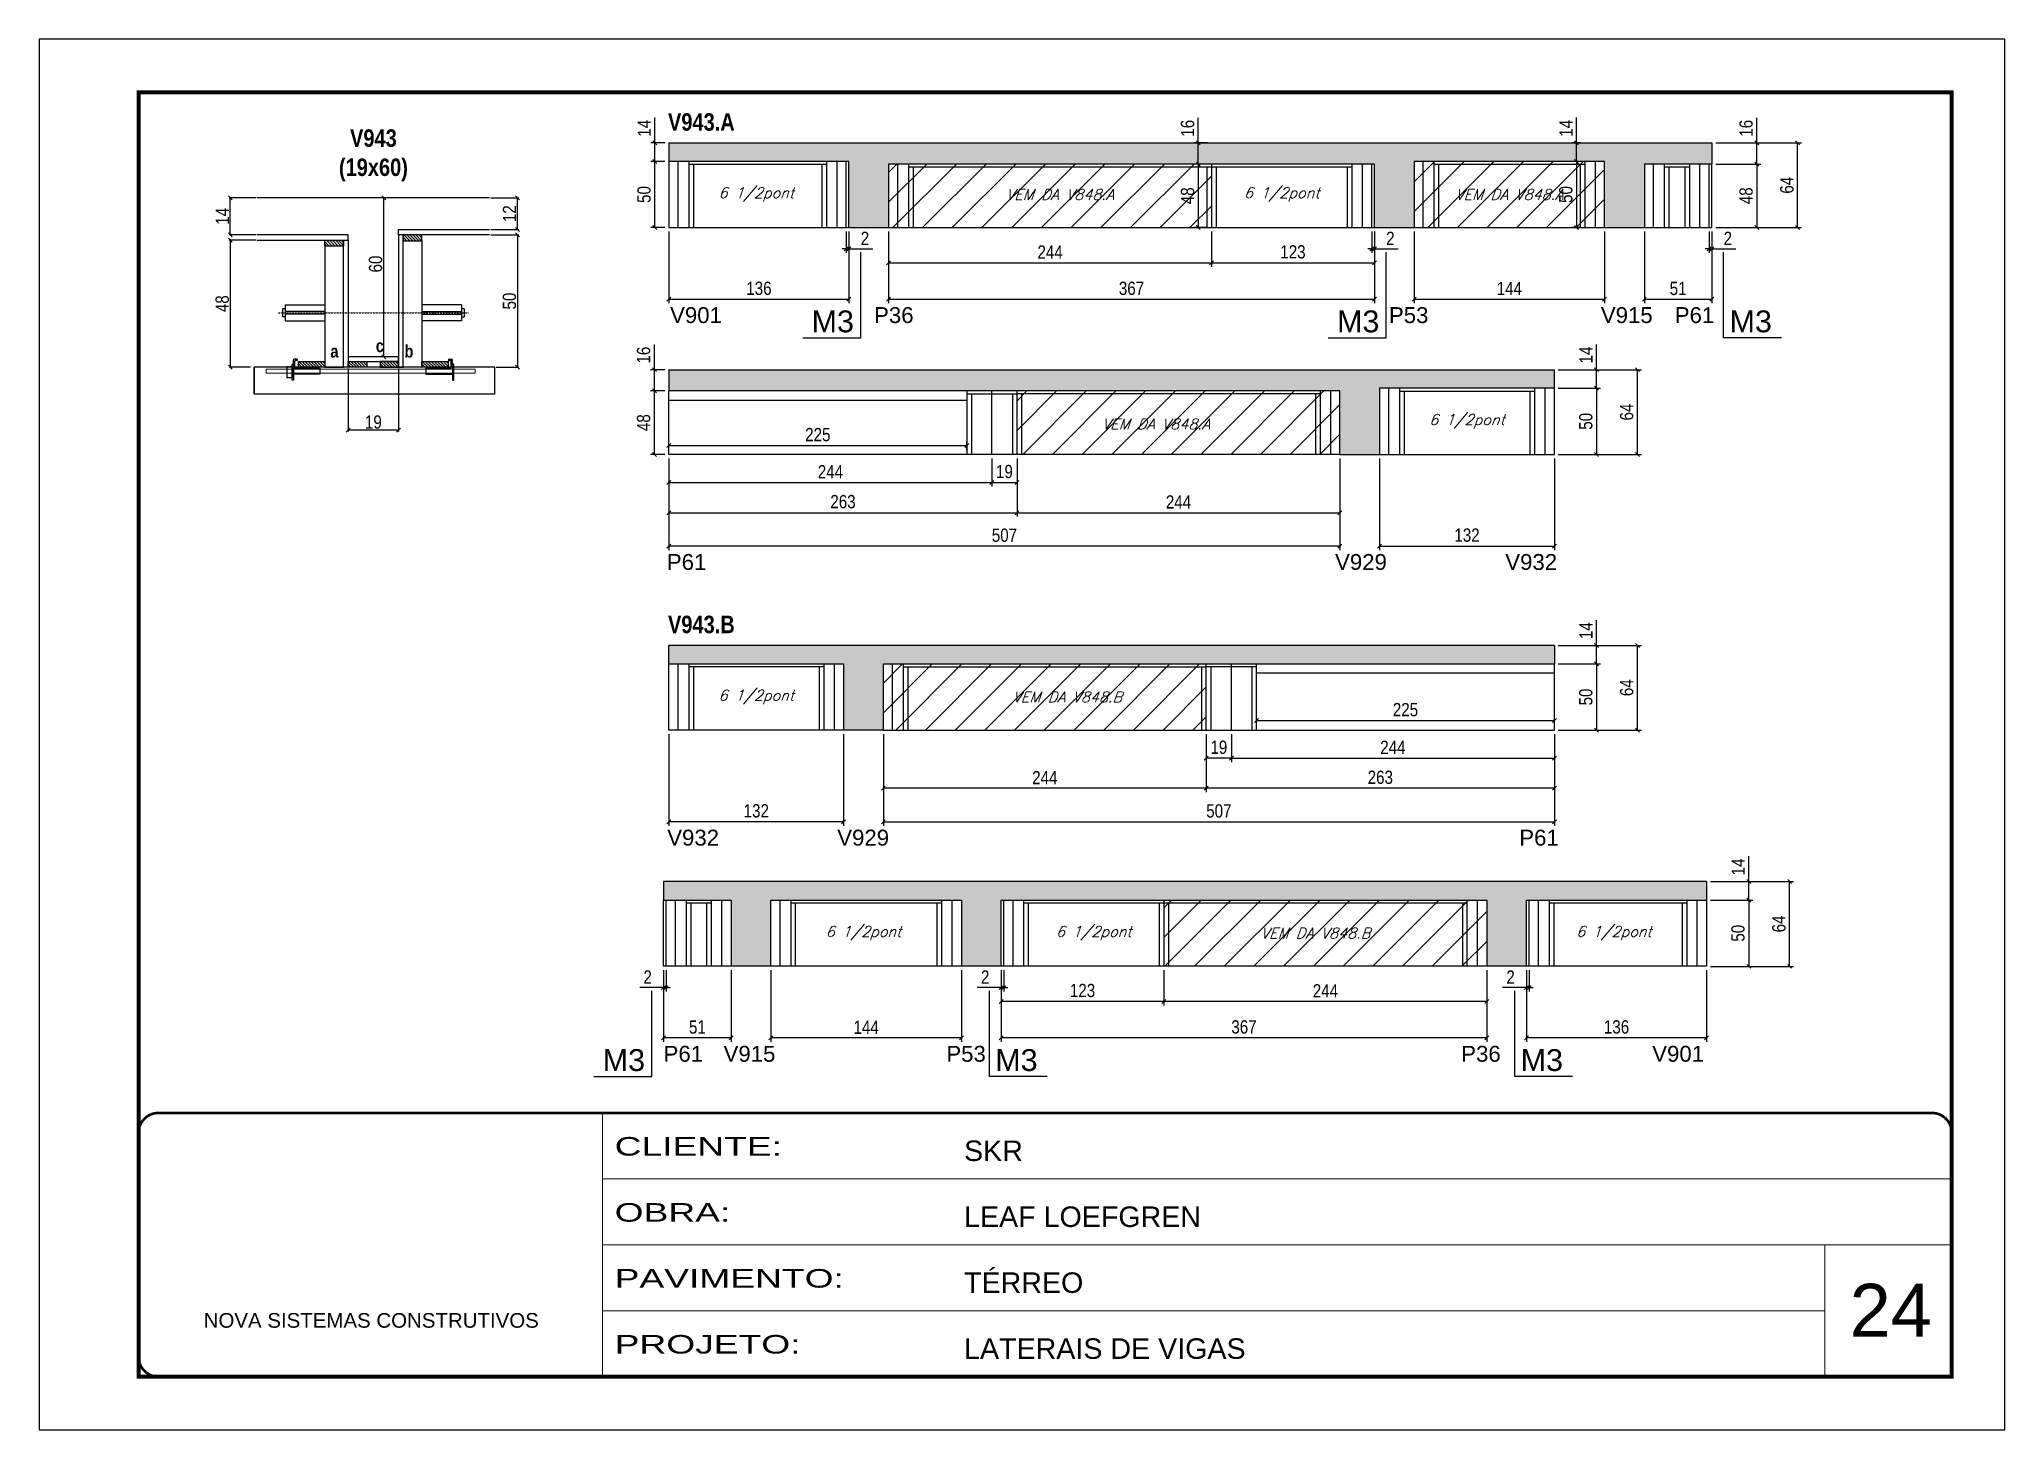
# Model space of a CAD drawing. Extents: x 3309 to 9563, y -2522 to 14608.
# Drawn here: x 8078 to 9563, y 7815 to 8865 of the extents above; entities that cross this region are included whole.
import ezdxf

# ---------------------------------------------------------------- set-up
doc = ezdxf.new("R2010")
doc.units = 0
for name, pattern in [('CONTINUO', [0]), ('DASHED', [0.75, 0.5, -0.25]), ('HIDDEN', [0.375, 0.25, -0.125])]:
    doc.linetypes.add(name, pattern=pattern)
for name, color, linetype in [('5', 5, 'Continuous'), ('barrote', 251, 'Continuous'), ('COTA', 241, 'Continuous'), ('detalhes', 4, 'Continuous'), ('NOMENCLATURA', 7, 'Continuous'), ('Painéis', 200, 'Continuous'), ('presilha', 1, 'Continuous'), ('SARR_2.2x10', 60, 'Continuous'), ('SARR_2.2x7', 40, 'Continuous'), ('SARR_3.5x7', 81, 'Continuous'), ('TENSOR', 3, 'Continuous'), ('texto', 7, 'Continuous')]:
    doc.layers.add(name, color=color, linetype=linetype)
for name, color, linetype, lineweight in [('CARIMBO', 255, 'Continuous', 9), ('CONCRETO', 251, 'Continuous', 25), ('Folhas', 255, 'Continuous', 9), ('Hachura', 251, 'Continuous', 9), ('SARRAFO DE PRESSAO', 251, 'DASHED', 9), ('SCO-___-LAJ', 2, 'Continuous', 0)]:
    doc.layers.add(name, color=color, linetype=linetype, lineweight=lineweight)
doc.layers.add('Laje_Perimetro', color=7, linetype='Continuous', plot=False)
doc.styles.add('ARIAL', font='arial.ttf')
doc.styles.add('COTA TECNICA', font='techl___.ttf', dxfattribs={"height": 10})
doc.styles.add('COTA TECNICA 2X', font='techl___.ttf', dxfattribs={"height": 10})
doc.styles.add('Romans', font='romans.shx')
doc.styles.get("Standard").update_dxf_attribs({"font": 'arial.ttf'})
doc.styles.add('TECNICA', font='techb___.ttf', dxfattribs={"height": 10})
doc.styles.add('Tecnologia', font='')
doc.styles.get('Tecnologia').set_extended_font_data('Forgotten Futurist')
doc.dimstyles.new('PAINEL', dxfattribs={"dimtxt": 10, "dimasz": 3, "dimexe": 3, "dimexo": 3, "dimgap": 3, "dimtad": 1, "dimdec": 1, "dimzin": 12, "dimdsep": 46, "dimtxsty": 'COTA TECNICA', "dimblk1": 'OBLIQUE', "dimblk2": 'OBLIQUE', "dimsah": 1, "dimcen": 0.9, "dimclrd": 4, "dimclre": 4, "dimclrt": 240, "dimadec": 1, "dimazin": 3, "dimtfac": 1, "dimtdec": 1, "dimtmove": 0, "dimatfit": 3, "dimfxl": 1, "dimtolj": 1, "dimtzin": 12, "dimarcsym": 0})
doc.dimstyles.new('SECAO', dxfattribs={"dimscale": 0.333333, "dimtxt": 5, "dimasz": 9, "dimexe": 3, "dimexo": 3, "dimgap": 3, "dimtad": 1, "dimdec": 1, "dimlfac": 0.5, "dimzin": 12, "dimdsep": 46, "dimtxsty": 'COTA TECNICA 2X', "dimblk1": 'OBLIQUE', "dimblk2": 'OBLIQUE', "dimsah": 1, "dimcen": 0.9, "dimclrd": 4, "dimclre": 4, "dimclrt": 240, "dimadec": 1, "dimazin": 3, "dimtfac": 1, "dimtdec": 1, "dimtmove": 0, "dimatfit": 3, "dimfxl": 1, "dimtolj": 1, "dimtzin": 12, "dimarcsym": 0})
pattern_1 = [(135, (41546.8265, -114894.8727), (-1.122532015, -1.122532015), [])]

msp = doc.modelspace()

# ---------------------------------------------------------------- texts
at = {"layer": '5', "linetype": 'Continuous'}
for s, rotation, p in [('V901', 0.00004, (8554.49, 8650.72)), ('P36', 0.00004, (8708.61, 8650.72)), ('P53', 0.00004, (9097.64, 8650.72)), ('V915', 0.00004, (9257.75, 8650.72)), ('P61', 0.00004, (9313.6, 8650.72)), ('P61', 359.99996, (8552.05, 8464.27)), ('V929', 359.99996, (9056.92, 8464.27)), ('V932', 359.99996, (9185.54, 8464.27)), ('V932', 0.00004, (8552.33, 8256.09)), ('V929', 0.00004, (8680.8, 8256.09)), ('P61', 0.00004, (9196.11, 8256.09)), ('P61', 359.99996, (8549.56, 8092.86)), ('V915', 359.99996, (8594.9, 8092.86)), ('P53', 359.99996, (8763.21, 8092.86)), ('P36', 359.99996, (9152.25, 8092.86)), ('V901', 359.99996, (9296.57, 8092.86))]:
    msp.add_text(s, height=12, rotation=rotation, dxfattribs=at).set_placement(p)
at = {"layer": 'CARIMBO', "style": 'ARIAL'}
msp.add_text('24', height=40, dxfattribs=at).set_placement((9445.73, 7885.13))
at = {"layer": 'detalhes', "style": 'TECNICA'}
for s, p in [('a', (8297.81, 8624.66)), ('c', (8332.11, 8628.77)), ('b', (8353.79, 8624.65))]:
    msp.add_text(s, height=9.6, dxfattribs=at).set_placement(p)
at = {"layer": 'NOMENCLATURA', "style": 'TECNICA'}
for s, p in [('V943.A', (8552.89, 8795.98)), ('V943.B', (8552.89, 8416.5))]:
    msp.add_text(s, height=13.2, dxfattribs=at).set_placement(p)
at = {"layer": 'NOMENCLATURA', "linetype": 'Continuous'}
for p in [(8661.39, 8643.73), (9058.39, 8643.73), (9354.97, 8643.73), (8503.55, 8085.86), (8800.14, 8085.86), (9197.14, 8085.86)]:
    msp.add_text('M3', height=16.5, dxfattribs=at).set_placement(p)
at = {"layer": 'NOMENCLATURA', "insert": (8330.32, 8796.99), "char_height": 13.2, "attachment_point": 2, "style": 'TECNICA'}
msp.add_mtext_dynamic_manual_height_columns('V943\\P(19x60)', width=300.2766, gutter_width=1, heights=[0], dxfattribs=at)
at = {"layer": 'texto', "color": 2, "char_height": 8, "attachment_point": 5, "style": 'Romans'}
for s, insert in [('{\\Q19;\\C256;6 1/2pont}', (8619.6, 8747.79)), ('{\\Q19;\\C256;VEM DA V848.A}', (8849.1, 8747.79)), ('{\\Q19;\\C256;6 1/2pont}', (9016.6, 8747.79)), ('{\\Q19;\\C256;VEM DA V848.A}', (9188.6, 8747.79)), ('{\\Q19;\\C256;6 1/2pont}', (9156.6, 8576.49)), ('{\\Q19;\\C256;VEM DA V848.A}', (8921.6, 8574.49)), ('{\\Q19;\\C256;6 1/2pont}', (8619.6, 8368.31)), ('{\\Q19;\\C256;VEM DA V848.B}', (8854.6, 8368.31)), ('{\\Q19;\\C256;6 1/2pont}', (8700.6, 8189.93)), ('{\\Q19;\\C256;6 1/2pont}', (8874.6, 8189.93)), ('{\\Q19;\\C256;VEM DA V848.B}', (9042.1, 8189.93)), ('{\\Q19;\\C256;6 1/2pont}', (9267.6, 8189.93))]:
    msp.add_mtext(s, dxfattribs=dict(at, insert=insert))

# ---------------------------------------------------------------- blocks, each defined once
blk = doc.blocks.new('9999999999')
at = {"color": 30, "linetype": 'CONTINUO'}
for p, q in [((98564.6, 34230.2), (98564.6, 34429.4)), ((98564.6, 34379.6), (99584, 34379.6)), ((98564.6, 34329.8), (99488, 34329.8)), ((99584, 34329.8), (99488, 34329.8)), ((99488, 34329.8), (99488, 34230.2)), ((98564.6, 34280), (99488, 34280))]:
    blk.add_line(p, q, dxfattribs=at)
at = {"color": 30, "linetype": 'CONTINUO', "const_width": 2}
blk.add_lwpolyline([(99584, 34230.2), (99584, 34414.4, 0.414214), (99569, 34429.4), (98229, 34429.4, 0.414214), (98214, 34414.4), (98214, 34245.2, 0.414214), (98229, 34230.2), (99584, 34230.2)], format="xyb", dxfattribs=at)
at = {"layer": 'Folhas'}
blk.add_lwpolyline([(98139, 34190.2), (99624, 34190.2), (99624, 35240.2), (98139, 35240.2)], close=True, dxfattribs=at)
at = {"layer": 'Folhas', "color": 30, "const_width": 3}
blk.add_lwpolyline([(98214, 34230.2), (99584, 34230.2), (99584, 35200.2), (98214, 35200.2)], close=True, dxfattribs=at)
at = {"color": 7, "linetype": 'Continuous', "ltscale": 5, "style": 'ARIAL'}
for s, height, p in [('SKR', 15.48, (98837.7, 34393.1)), ('LEAF LOEFGREN', 15.483, (98837.7, 34343.3)), ('TÉRREO', 15.48, (98837.7, 34293.5)), ('NOVA SISTEMAS CONSTRUTIVOS', 11.059, (98263.2, 34267.2)), ('LATERAIS DE VIGAS', 15.483, (98837.7, 34243.7))]:
    blk.add_text(s, height=height, dxfattribs=at).set_placement(p)
at = {"layer": 'Folhas', "color": 7, "style": 'Tecnologia', "width": 1.5}
for s, p in [('CLIENTE:', (98573.7, 34397.2)), ('OBRA:', (98573.7, 34347.3)), ('PAVIMENTO:', (98573.7, 34297.5)), ('PROJETO:', (98573.7, 34247.7))]:
    blk.add_text(s, height=14, dxfattribs=at).set_placement(p)
blk = doc.blocks.new('_Oblique')
at = {"color": 0, "linetype": 'ByBlock', "lineweight": -2}
blk.add_line((-0.5, -0.5), (0.5, 0.5), dxfattribs=at)
blk = doc.blocks.new('*D2035')
at = {"layer": 'COTA', "color": 4, "lineweight": -2, "transparency": 16777216}
for p, q in [((8311.3, 8616.3), (8311.3, 8568.8)), ((8349.3, 8616.3), (8349.3, 8568.8)), ((8349.3, 8569.8), (8311.3, 8569.8))]:
    blk.add_line(p, q, dxfattribs=at)
at = {"layer": 'Defpoints', "color": 0, "transparency": 16777216}
for p in [(8311.3, 8617.3), (8349.3, 8617.3), (8311.3, 8569.8)]:
    blk.add_point(p, dxfattribs=at)
at = {"layer": 'COTA', "color": 4, "lineweight": -2, "transparency": 16777216, "xscale": 3, "yscale": 3, "zscale": 3, "rotation": 180}
blk.add_blockref('_Oblique', (8311.3, 8569.8), dxfattribs=at)
at = {"layer": 'COTA', "color": 4, "lineweight": -2, "transparency": 16777216, "xscale": 3, "yscale": 3, "zscale": 3}
blk.add_blockref('_Oblique', (8349.3, 8569.8), dxfattribs=at)
at = {"layer": 'COTA', "color": 240, "transparency": 16777216, "insert": (8330.3, 8575.9), "char_height": 10, "attachment_point": 5, "style": 'COTA TECNICA 2X'}
blk.add_mtext('\\A1;19', dxfattribs=at)
blk = doc.blocks.new('PRESILHA METÁLICA 1')
at = {"layer": 'presilha'}
for p, q in [((0, 13), (6, 13)), ((0, 13), (0, 0)), ((6, 0), (0, 0)), ((6, 15.5), (7.5, 15.5)), ((6, -2.5), (6, 15.5)), ((6, 13), (6, 0)), ((7.5, 10.6), (7.5, 19.9)), ((7.5, 15.5), (7.5, -2.5)), ((37.5, 4.1), (7.5, 4.1)), ((12, 21), (8.6, 21)), ((9, 11.6), (9, 18.9)), ((12, 19.5), (9.6, 19.5)), ((37.5, 11), (9.6, 11)), ((12, 21), (12, 19.5)), ((37.5, 11), (37.5, 4.1)), ((7.5, -2.5), (6, -2.5))]:
    blk.add_line(p, q, dxfattribs=at)
for centre, radius, start, end in [((8.6, 19.9), 1.14, 90, 180), ((9.6, 18.9), 0.57, 90, 180), ((9.6, 11.6), 0.57, 180, 270)]:
    blk.add_arc(centre, radius, start, end, dxfattribs=at)
blk = doc.blocks.new('PRESILHA METÁLICA 2')
at = {"layer": 'presilha'}
for p, q in [((-5.2, 23.5), (-5.2, 22)), ((-5.2, 23.5), (-1.9, 23.5)), ((-0.8, 14.6), (-0.8, 22.4)), ((-30.8, 13.5), (-30.8, 6.6)), ((-30.8, 13.5), (-2.8, 13.5)), ((-30.8, 6.6), (-0.8, 6.6)), ((-5.2, 22), (-2.8, 22)), ((-2.2, 14.1), (-2.2, 21.4)), ((0.8, 18), (-0.8, 18)), ((-0.8, 18), (-0.8, 0)), ((-0.8, 0), (0.8, 0)), ((0.8, 0), (0.8, 18))]:
    blk.add_line(p, q, dxfattribs=at)
for centre, radius, start, end in [((-1.9, 22.4), 1.14, 0, 90), ((-2.8, 21.4), 0.57, 0, 90), ((-2.8, 14.1), 0.57, 270, 0)]:
    blk.add_arc(centre, radius, start, end, dxfattribs=at)
blk = doc.blocks.new('*D2036')
at = {"layer": 'COTA', "color": 4, "lineweight": -2, "transparency": 16777216}
for p, q in [((8241.6, 8713.3), (8221.2, 8713.3)), ((8222.2, 8713.3), (8222.2, 8617.3)), ((8237.5, 8617.3), (8221.2, 8617.3))]:
    blk.add_line(p, q, dxfattribs=at)
at = {"layer": 'Defpoints', "color": 0, "transparency": 16777216}
for p in [(8242.6, 8713.3), (8222.2, 8617.3), (8238.5, 8617.3)]:
    blk.add_point(p, dxfattribs=at)
at = {"layer": 'COTA', "color": 4, "lineweight": -2, "transparency": 16777216, "xscale": 3, "yscale": 3, "zscale": 3}
for p, rotation in [((8222.2, 8713.3), 90), ((8222.2, 8617.3), 270)]:
    blk.add_blockref('_Oblique', p, dxfattribs=dict(at, rotation=rotation))
at = {"layer": 'COTA', "color": 240, "transparency": 16777216, "insert": (8216.1, 8665.3), "char_height": 10, "attachment_point": 5, "rotation": 90, "style": 'COTA TECNICA 2X'}
blk.add_mtext('\\A1;48', dxfattribs=at)
blk = doc.blocks.new('*D2037')
at = {"layer": 'COTA', "color": 4, "lineweight": -2, "transparency": 16777216}
for p, q in [((8419, 8717.3), (8440.2, 8717.3)), ((8439.2, 8717.3), (8439.2, 8617.3)), ((8423.1, 8617.3), (8440.2, 8617.3))]:
    blk.add_line(p, q, dxfattribs=at)
at = {"layer": 'Defpoints', "color": 0, "transparency": 16777216}
for p in [(8418, 8717.3), (8422.1, 8617.3), (8439.2, 8617.3)]:
    blk.add_point(p, dxfattribs=at)
at = {"layer": 'COTA', "color": 4, "lineweight": -2, "transparency": 16777216, "xscale": 3, "yscale": 3, "zscale": 3}
for p, rotation in [((8439.2, 8717.3), 90), ((8439.2, 8617.3), 270)]:
    blk.add_blockref('_Oblique', p, dxfattribs=dict(at, rotation=rotation))
at = {"layer": 'COTA', "color": 240, "transparency": 16777216, "insert": (8433.1, 8667.3), "char_height": 10, "attachment_point": 5, "rotation": 90, "style": 'COTA TECNICA 2X'}
blk.add_mtext('\\A1;50', dxfattribs=at)
blk = doc.blocks.new('*D2038')
at = {"layer": 'COTA', "color": 4, "lineweight": -2, "transparency": 16777216}
for p, q in [((8348.3, 8745.3), (8337.1, 8745.3)), ((8338.1, 8625.3), (8338.1, 8745.3)), ((8348.3, 8625.3), (8337.1, 8625.3))]:
    blk.add_line(p, q, dxfattribs=at)
at = {"layer": 'Defpoints', "color": 0, "transparency": 16777216}
for p in [(8338.1, 8745.3), (8349.3, 8745.3), (8349.3, 8625.3)]:
    blk.add_point(p, dxfattribs=at)
at = {"layer": 'COTA', "color": 4, "lineweight": -2, "transparency": 16777216, "xscale": 3, "yscale": 3, "zscale": 3}
for p, rotation in [((8338.1, 8745.3), 90), ((8338.1, 8625.3), 270)]:
    blk.add_blockref('_Oblique', p, dxfattribs=dict(at, rotation=rotation))
at = {"layer": 'COTA', "color": 240, "transparency": 16777216, "insert": (8332, 8695.3), "char_height": 10, "attachment_point": 5, "rotation": 90, "style": 'COTA TECNICA 2X'}
blk.add_mtext('\\A1;60', dxfattribs=at)
blk = doc.blocks.new('*D2039')
at = {"layer": 'COTA', "color": 4, "lineweight": -2, "transparency": 16777216}
for p, q in [((8419, 8745.3), (8440.2, 8745.3)), ((8439.2, 8721.3), (8439.2, 8745.3)), ((8419, 8721.3), (8440.2, 8721.3))]:
    blk.add_line(p, q, dxfattribs=at)
at = {"layer": 'Defpoints', "color": 0, "transparency": 16777216}
for p in [(8418, 8745.3), (8439.2, 8745.3), (8418, 8721.3)]:
    blk.add_point(p, dxfattribs=at)
at = {"layer": 'COTA', "color": 4, "lineweight": -2, "transparency": 16777216, "xscale": 3, "yscale": 3, "zscale": 3}
for p, rotation in [((8439.2, 8745.3), 90), ((8439.2, 8721.3), 270)]:
    blk.add_blockref('_Oblique', p, dxfattribs=dict(at, rotation=rotation))
at = {"layer": 'COTA', "color": 240, "transparency": 16777216, "insert": (8433.1, 8733.3), "char_height": 10, "attachment_point": 5, "rotation": 90, "style": 'COTA TECNICA 2X'}
blk.add_mtext('\\A1;12', dxfattribs=at)
blk = doc.blocks.new('*D2040')
at = {"layer": 'COTA', "color": 4, "lineweight": -2, "transparency": 16777216}
for p, q in [((8241.6, 8745.3), (8221.2, 8745.3)), ((8222.2, 8717.3), (8222.2, 8745.3)), ((8241.6, 8717.3), (8221.2, 8717.3))]:
    blk.add_line(p, q, dxfattribs=at)
at = {"layer": 'Defpoints', "color": 0, "transparency": 16777216}
for p in [(8222.2, 8745.3), (8242.6, 8745.3), (8242.6, 8717.3)]:
    blk.add_point(p, dxfattribs=at)
at = {"layer": 'COTA', "color": 4, "lineweight": -2, "transparency": 16777216, "xscale": 3, "yscale": 3, "zscale": 3}
for p, rotation in [((8222.2, 8745.3), 90), ((8222.2, 8717.3), 270)]:
    blk.add_blockref('_Oblique', p, dxfattribs=dict(at, rotation=rotation))
at = {"layer": 'COTA', "color": 240, "transparency": 16777216, "insert": (8216.2, 8731.3), "char_height": 10, "attachment_point": 5, "rotation": 90, "style": 'COTA TECNICA 2X'}
blk.add_mtext('\\A1;14', dxfattribs=at)
blk = doc.blocks.new('*D2041')
at = {"layer": 'COTA', "color": 4, "lineweight": -2, "transparency": 16777216}
for p, q in [((8553.6, 8719.8), (8553.6, 8665.7)), ((8689.6, 8719.8), (8689.6, 8665.7)), ((8553.6, 8668.7), (8689.6, 8668.7))]:
    blk.add_line(p, q, dxfattribs=at)
at = {"layer": 'Defpoints', "color": 0, "transparency": 16777216}
for p in [(8553.6, 8722.8), (8689.6, 8722.8), (8689.6, 8668.7)]:
    blk.add_point(p, dxfattribs=at)
at = {"layer": 'COTA', "color": 4, "lineweight": -2, "transparency": 16777216, "xscale": 3, "yscale": 3, "zscale": 3, "rotation": 180}
blk.add_blockref('_Oblique', (8553.6, 8668.7), dxfattribs=at)
at = {"layer": 'COTA', "color": 4, "lineweight": -2, "transparency": 16777216, "xscale": 3, "yscale": 3, "zscale": 3}
blk.add_blockref('_Oblique', (8689.6, 8668.7), dxfattribs=at)
at = {"layer": 'COTA', "color": 240, "transparency": 16777216, "insert": (8621.6, 8676.9), "char_height": 10, "attachment_point": 5, "style": 'COTA TECNICA'}
blk.add_mtext('\\A1;136', dxfattribs=at)
blk = doc.blocks.new('*D2042')
at = {"layer": 'COTA', "color": 4, "lineweight": -2, "transparency": 16777216}
for p, q in [((8687.6, 8719.8), (8687.6, 8703.7)), ((8689.6, 8719.8), (8689.6, 8703.7)), ((8687.6, 8706.7), (8684.6, 8706.7)), ((8687.6, 8706.7), (8689.6, 8706.7)), ((8689.6, 8706.7), (8707.7, 8706.7))]:
    blk.add_line(p, q, dxfattribs=at)
at = {"layer": 'Defpoints', "color": 0, "transparency": 16777216}
for p in [(8687.6, 8722.8), (8689.6, 8722.8), (8689.6, 8706.7)]:
    blk.add_point(p, dxfattribs=at)
at = {"layer": 'COTA', "color": 4, "lineweight": -2, "transparency": 16777216, "xscale": 3, "yscale": 3, "zscale": 3}
blk.add_blockref('_Oblique', (8687.6, 8706.7), dxfattribs=at)
at = {"layer": 'COTA', "color": 4, "lineweight": -2, "transparency": 16777216, "xscale": 3, "yscale": 3, "zscale": 3, "rotation": 180}
blk.add_blockref('_Oblique', (8689.6, 8706.7), dxfattribs=at)
at = {"layer": 'COTA', "color": 240, "transparency": 16777216, "insert": (8701.7, 8714.7), "char_height": 10, "attachment_point": 5, "style": 'COTA TECNICA'}
blk.add_mtext('\\A1;2', dxfattribs=at)
blk = doc.blocks.new('*D2043')
at = {"layer": 'COTA', "color": 4, "lineweight": -2, "transparency": 16777216}
for p, q in [((8719.6, 8719.8), (8719.6, 8665.7)), ((9086.6, 8719.8), (9086.6, 8665.7)), ((8719.6, 8668.7), (9086.6, 8668.7))]:
    blk.add_line(p, q, dxfattribs=at)
at = {"layer": 'Defpoints', "color": 0, "transparency": 16777216}
for p in [(8719.6, 8722.8), (9086.6, 8722.8), (9086.6, 8668.7)]:
    blk.add_point(p, dxfattribs=at)
at = {"layer": 'COTA', "color": 4, "lineweight": -2, "transparency": 16777216, "xscale": 3, "yscale": 3, "zscale": 3, "rotation": 180}
blk.add_blockref('_Oblique', (8719.6, 8668.7), dxfattribs=at)
at = {"layer": 'COTA', "color": 4, "lineweight": -2, "transparency": 16777216, "xscale": 3, "yscale": 3, "zscale": 3}
blk.add_blockref('_Oblique', (9086.6, 8668.7), dxfattribs=at)
at = {"layer": 'COTA', "color": 240, "transparency": 16777216, "insert": (8903.1, 8676.9), "char_height": 10, "attachment_point": 5, "style": 'COTA TECNICA'}
blk.add_mtext('\\A1;367', dxfattribs=at)
blk = doc.blocks.new('*D2044')
at = {"layer": 'COTA', "color": 4, "lineweight": -2, "transparency": 16777216}
for p, q in [((9084.6, 8719.8), (9084.6, 8703.7)), ((9086.6, 8719.8), (9086.6, 8703.7)), ((9084.6, 8706.7), (9081.6, 8706.7)), ((9084.6, 8706.7), (9086.6, 8706.7)), ((9086.6, 8706.7), (9104.7, 8706.7))]:
    blk.add_line(p, q, dxfattribs=at)
at = {"layer": 'Defpoints', "color": 0, "transparency": 16777216}
for p in [(9084.6, 8722.8), (9086.6, 8722.8), (9086.6, 8706.7)]:
    blk.add_point(p, dxfattribs=at)
at = {"layer": 'COTA', "color": 4, "lineweight": -2, "transparency": 16777216, "xscale": 3, "yscale": 3, "zscale": 3}
blk.add_blockref('_Oblique', (9084.6, 8706.7), dxfattribs=at)
at = {"layer": 'COTA', "color": 4, "lineweight": -2, "transparency": 16777216, "xscale": 3, "yscale": 3, "zscale": 3, "rotation": 180}
blk.add_blockref('_Oblique', (9086.6, 8706.7), dxfattribs=at)
at = {"layer": 'COTA', "color": 240, "transparency": 16777216, "insert": (9098.7, 8714.7), "char_height": 10, "attachment_point": 5, "style": 'COTA TECNICA'}
blk.add_mtext('\\A1;2', dxfattribs=at)
blk = doc.blocks.new('*D2045')
at = {"layer": 'COTA', "color": 4, "lineweight": -2, "transparency": 16777216}
for p, q in [((8719.6, 8719.8), (8719.6, 8693.2)), ((8963.6, 8719.8), (8963.6, 8693.2)), ((8719.6, 8696.2), (8963.6, 8696.2))]:
    blk.add_line(p, q, dxfattribs=at)
at = {"layer": 'Defpoints', "color": 0, "transparency": 16777216}
for p in [(8719.6, 8722.8), (8963.6, 8722.8), (8963.6, 8696.2)]:
    blk.add_point(p, dxfattribs=at)
at = {"layer": 'COTA', "color": 4, "lineweight": -2, "transparency": 16777216, "xscale": 3, "yscale": 3, "zscale": 3, "rotation": 180}
blk.add_blockref('_Oblique', (8719.6, 8696.2), dxfattribs=at)
at = {"layer": 'COTA', "color": 4, "lineweight": -2, "transparency": 16777216, "xscale": 3, "yscale": 3, "zscale": 3}
blk.add_blockref('_Oblique', (8963.6, 8696.2), dxfattribs=at)
at = {"layer": 'COTA', "color": 240, "transparency": 16777216, "insert": (8841.6, 8704.3), "char_height": 10, "attachment_point": 5, "style": 'COTA TECNICA'}
blk.add_mtext('\\A1;244', dxfattribs=at)
blk = doc.blocks.new('*D2046')
at = {"layer": 'COTA', "color": 4, "lineweight": -2, "transparency": 16777216}
for p, q in [((8963.6, 8719.8), (8963.6, 8693.2)), ((9086.6, 8719.8), (9086.6, 8693.2)), ((8963.6, 8696.2), (9086.6, 8696.2))]:
    blk.add_line(p, q, dxfattribs=at)
at = {"layer": 'Defpoints', "color": 0, "transparency": 16777216}
for p in [(8963.6, 8722.8), (9086.6, 8722.8), (9086.6, 8696.2)]:
    blk.add_point(p, dxfattribs=at)
at = {"layer": 'COTA', "color": 4, "lineweight": -2, "transparency": 16777216, "xscale": 3, "yscale": 3, "zscale": 3, "rotation": 180}
blk.add_blockref('_Oblique', (8963.6, 8696.2), dxfattribs=at)
at = {"layer": 'COTA', "color": 4, "lineweight": -2, "transparency": 16777216, "xscale": 3, "yscale": 3, "zscale": 3}
blk.add_blockref('_Oblique', (9086.6, 8696.2), dxfattribs=at)
at = {"layer": 'COTA', "color": 240, "transparency": 16777216, "insert": (9025.1, 8704.4), "char_height": 10, "attachment_point": 5, "style": 'COTA TECNICA'}
blk.add_mtext('\\A1;123', dxfattribs=at)
blk = doc.blocks.new('*D2047')
at = {"layer": 'COTA', "color": 4, "lineweight": -2, "transparency": 16777216}
for p, q in [((9116.6, 8719.8), (9116.6, 8665.7)), ((9260.6, 8719.8), (9260.6, 8665.7)), ((9116.6, 8668.7), (9260.6, 8668.7))]:
    blk.add_line(p, q, dxfattribs=at)
at = {"layer": 'Defpoints', "color": 0, "transparency": 16777216}
for p in [(9116.6, 8722.8), (9260.6, 8722.8), (9260.6, 8668.7)]:
    blk.add_point(p, dxfattribs=at)
at = {"layer": 'COTA', "color": 4, "lineweight": -2, "transparency": 16777216, "xscale": 3, "yscale": 3, "zscale": 3, "rotation": 180}
blk.add_blockref('_Oblique', (9116.6, 8668.7), dxfattribs=at)
at = {"layer": 'COTA', "color": 4, "lineweight": -2, "transparency": 16777216, "xscale": 3, "yscale": 3, "zscale": 3}
blk.add_blockref('_Oblique', (9260.6, 8668.7), dxfattribs=at)
at = {"layer": 'COTA', "color": 240, "transparency": 16777216, "insert": (9188.6, 8676.8), "char_height": 10, "attachment_point": 5, "style": 'COTA TECNICA'}
blk.add_mtext('\\A1;144', dxfattribs=at)
blk = doc.blocks.new('*D2048')
at = {"layer": 'COTA', "color": 4, "lineweight": -2, "transparency": 16777216}
for p, q in [((9290.6, 8719.8), (9290.6, 8665.7)), ((9341.6, 8719.8), (9341.6, 8665.7)), ((9290.6, 8668.7), (9341.6, 8668.7))]:
    blk.add_line(p, q, dxfattribs=at)
at = {"layer": 'Defpoints', "color": 0, "transparency": 16777216}
for p in [(9290.6, 8722.8), (9341.6, 8722.8), (9341.6, 8668.7)]:
    blk.add_point(p, dxfattribs=at)
at = {"layer": 'COTA', "color": 4, "lineweight": -2, "transparency": 16777216, "xscale": 3, "yscale": 3, "zscale": 3, "rotation": 180}
blk.add_blockref('_Oblique', (9290.6, 8668.7), dxfattribs=at)
at = {"layer": 'COTA', "color": 4, "lineweight": -2, "transparency": 16777216, "xscale": 3, "yscale": 3, "zscale": 3}
blk.add_blockref('_Oblique', (9341.6, 8668.7), dxfattribs=at)
at = {"layer": 'COTA', "color": 240, "transparency": 16777216, "insert": (9316.1, 8676.8), "char_height": 10, "attachment_point": 5, "style": 'COTA TECNICA'}
blk.add_mtext('\\A1;51', dxfattribs=at)
blk = doc.blocks.new('*D2049')
at = {"layer": 'COTA', "color": 4, "lineweight": -2, "transparency": 16777216}
for p, q in [((9339.6, 8719.8), (9339.6, 8703.7)), ((9341.6, 8719.8), (9341.6, 8703.7)), ((9339.6, 8706.7), (9336.6, 8706.7)), ((9339.6, 8706.7), (9341.6, 8706.7)), ((9341.6, 8706.7), (9359.7, 8706.7))]:
    blk.add_line(p, q, dxfattribs=at)
at = {"layer": 'Defpoints', "color": 0, "transparency": 16777216}
for p in [(9339.6, 8722.8), (9341.6, 8722.8), (9341.6, 8706.7)]:
    blk.add_point(p, dxfattribs=at)
at = {"layer": 'COTA', "color": 4, "lineweight": -2, "transparency": 16777216, "xscale": 3, "yscale": 3, "zscale": 3}
blk.add_blockref('_Oblique', (9339.6, 8706.7), dxfattribs=at)
at = {"layer": 'COTA', "color": 4, "lineweight": -2, "transparency": 16777216, "xscale": 3, "yscale": 3, "zscale": 3, "rotation": 180}
blk.add_blockref('_Oblique', (9341.6, 8706.7), dxfattribs=at)
at = {"layer": 'COTA', "color": 240, "transparency": 16777216, "insert": (9353.7, 8714.7), "char_height": 10, "attachment_point": 5, "style": 'COTA TECNICA'}
blk.add_mtext('\\A1;2', dxfattribs=at)
blk = doc.blocks.new('*D2050')
at = {"layer": 'COTA', "color": 4, "lineweight": -2, "transparency": 16777216}
for p, q in [((9344.6, 8770.8), (9378.6, 8770.8)), ((9375.6, 8770.8), (9375.6, 8722.8)), ((9344.6, 8722.8), (9378.6, 8722.8))]:
    blk.add_line(p, q, dxfattribs=at)
at = {"layer": 'Defpoints', "color": 0, "transparency": 16777216}
for p in [(9341.6, 8770.8), (9341.6, 8722.8), (9375.6, 8722.8)]:
    blk.add_point(p, dxfattribs=at)
at = {"layer": 'COTA', "color": 4, "lineweight": -2, "transparency": 16777216, "xscale": 3, "yscale": 3, "zscale": 3}
for p, rotation in [((9375.6, 8770.8), 90), ((9375.6, 8722.8), 270)]:
    blk.add_blockref('_Oblique', p, dxfattribs=dict(at, rotation=rotation))
at = {"layer": 'COTA', "color": 240, "transparency": 16777216, "insert": (9367.5, 8746.8), "char_height": 10, "attachment_point": 5, "rotation": 90, "style": 'COTA TECNICA'}
blk.add_mtext('\\A1;48', dxfattribs=at)
blk = doc.blocks.new('*D2051')
at = {"layer": 'COTA', "color": 4, "lineweight": -2, "transparency": 16777216}
for p, q in [((9375.6, 8786.8), (9375.6, 8805.8)), ((9344.6, 8786.8), (9378.6, 8786.8)), ((9375.6, 8770.8), (9375.6, 8786.8)), ((9344.6, 8770.8), (9378.6, 8770.8))]:
    blk.add_line(p, q, dxfattribs=at)
at = {"layer": 'Defpoints', "color": 0, "transparency": 16777216}
for p in [(9341.6, 8786.8), (9375.6, 8786.8), (9341.6, 8770.8)]:
    blk.add_point(p, dxfattribs=at)
at = {"layer": 'COTA', "color": 4, "lineweight": -2, "transparency": 16777216, "xscale": 3, "yscale": 3, "zscale": 3}
for p, rotation in [((9375.6, 8786.8), 90), ((9375.6, 8770.8), 270)]:
    blk.add_blockref('_Oblique', p, dxfattribs=dict(at, rotation=rotation))
at = {"layer": 'COTA', "color": 240, "transparency": 16777216, "insert": (9367.5, 8797.8), "char_height": 10, "attachment_point": 5, "rotation": 90, "style": 'COTA TECNICA'}
blk.add_mtext('\\A1;16', dxfattribs=at)
blk = doc.blocks.new('*D2052')
at = {"layer": 'COTA', "color": 4, "lineweight": -2, "transparency": 16777216}
for p, q in [((9344.6, 8786.8), (9409.4, 8786.8)), ((9406.4, 8722.8), (9406.4, 8786.8)), ((9344.6, 8722.8), (9409.4, 8722.8))]:
    blk.add_line(p, q, dxfattribs=at)
at = {"layer": 'Defpoints', "color": 0, "transparency": 16777216}
for p in [(9341.6, 8786.8), (9406.4, 8786.8), (9341.6, 8722.8)]:
    blk.add_point(p, dxfattribs=at)
at = {"layer": 'COTA', "color": 4, "lineweight": -2, "transparency": 16777216, "xscale": 3, "yscale": 3, "zscale": 3}
for p, rotation in [((9406.4, 8786.8), 90), ((9406.4, 8722.8), 270)]:
    blk.add_blockref('_Oblique', p, dxfattribs=dict(at, rotation=rotation))
at = {"layer": 'COTA', "color": 240, "transparency": 16777216, "insert": (9398.3, 8754.8), "char_height": 10, "attachment_point": 5, "rotation": 90, "style": 'COTA TECNICA'}
blk.add_mtext('\\A1;64', dxfattribs=at)
blk = doc.blocks.new('*D2053')
at = {"layer": 'COTA', "color": 4, "lineweight": -2, "transparency": 16777216}
for p, q in [((9242.6, 8772.8), (9236.4, 8772.8)), ((9239.4, 8772.8), (9239.4, 8722.8)), ((9242.6, 8722.8), (9236.4, 8722.8))]:
    blk.add_line(p, q, dxfattribs=at)
at = {"layer": 'Defpoints', "color": 0, "transparency": 16777216}
for p in [(9245.6, 8772.8), (9239.4, 8722.8), (9245.6, 8722.8)]:
    blk.add_point(p, dxfattribs=at)
at = {"layer": 'COTA', "color": 4, "lineweight": -2, "transparency": 16777216, "xscale": 3, "yscale": 3, "zscale": 3}
for p, rotation in [((9239.4, 8772.8), 90), ((9239.4, 8722.8), 270)]:
    blk.add_blockref('_Oblique', p, dxfattribs=dict(at, rotation=rotation))
at = {"layer": 'COTA', "color": 240, "transparency": 16777216, "insert": (9231.3, 8747.8), "char_height": 10, "attachment_point": 5, "rotation": 90, "style": 'COTA TECNICA'}
blk.add_mtext('\\A1;50', dxfattribs=at)
blk = doc.blocks.new('*D2054')
at = {"layer": 'COTA', "color": 4, "lineweight": -2, "transparency": 16777216}
for p, q in [((9239.4, 8786.8), (9239.4, 8805.9)), ((9242.6, 8786.8), (9236.4, 8786.8)), ((9239.4, 8772.8), (9239.4, 8786.8)), ((9242.6, 8772.8), (9236.4, 8772.8))]:
    blk.add_line(p, q, dxfattribs=at)
at = {"layer": 'Defpoints', "color": 0, "transparency": 16777216}
for p in [(9239.4, 8786.8), (9245.6, 8786.8), (9245.6, 8772.8)]:
    blk.add_point(p, dxfattribs=at)
at = {"layer": 'COTA', "color": 4, "lineweight": -2, "transparency": 16777216, "xscale": 3, "yscale": 3, "zscale": 3}
for p, rotation in [((9239.4, 8786.8), 90), ((9239.4, 8772.8), 270)]:
    blk.add_blockref('_Oblique', p, dxfattribs=dict(at, rotation=rotation))
at = {"layer": 'COTA', "color": 240, "transparency": 16777216, "insert": (9231.4, 8797.8), "char_height": 10, "attachment_point": 5, "rotation": 90, "style": 'COTA TECNICA'}
blk.add_mtext('\\A1;14', dxfattribs=at)
blk = doc.blocks.new('*D2055')
at = {"layer": 'COTA', "color": 4, "lineweight": -2, "transparency": 16777216}
for p, q in [((8960.6, 8770.8), (8950.6, 8770.8)), ((8953.6, 8770.8), (8953.6, 8722.8)), ((8960.6, 8722.8), (8950.6, 8722.8))]:
    blk.add_line(p, q, dxfattribs=at)
at = {"layer": 'Defpoints', "color": 0, "transparency": 16777216}
for p in [(8963.6, 8770.8), (8953.6, 8722.8), (8963.6, 8722.8)]:
    blk.add_point(p, dxfattribs=at)
at = {"layer": 'COTA', "color": 4, "lineweight": -2, "transparency": 16777216, "xscale": 3, "yscale": 3, "zscale": 3}
for p, rotation in [((8953.6, 8770.8), 90), ((8953.6, 8722.8), 270)]:
    blk.add_blockref('_Oblique', p, dxfattribs=dict(at, rotation=rotation))
at = {"layer": 'COTA', "color": 240, "transparency": 16777216, "insert": (8945.5, 8746.8), "char_height": 10, "attachment_point": 5, "rotation": 90, "style": 'COTA TECNICA'}
blk.add_mtext('\\A1;48', dxfattribs=at)
blk = doc.blocks.new('*D2056')
at = {"layer": 'COTA', "color": 4, "lineweight": -2, "transparency": 16777216}
for p, q in [((8953.6, 8786.8), (8953.6, 8805.8)), ((8960.6, 8786.8), (8950.6, 8786.8)), ((8953.6, 8770.8), (8953.6, 8786.8)), ((8960.6, 8770.8), (8950.6, 8770.8))]:
    blk.add_line(p, q, dxfattribs=at)
at = {"layer": 'Defpoints', "color": 0, "transparency": 16777216}
for p in [(8953.6, 8786.8), (8963.6, 8786.8), (8963.6, 8770.8)]:
    blk.add_point(p, dxfattribs=at)
at = {"layer": 'COTA', "color": 4, "lineweight": -2, "transparency": 16777216, "xscale": 3, "yscale": 3, "zscale": 3}
for p, rotation in [((8953.6, 8786.8), 90), ((8953.6, 8770.8), 270)]:
    blk.add_blockref('_Oblique', p, dxfattribs=dict(at, rotation=rotation))
at = {"layer": 'COTA', "color": 240, "transparency": 16777216, "insert": (8945.5, 8797.8), "char_height": 10, "attachment_point": 5, "rotation": 90, "style": 'COTA TECNICA'}
blk.add_mtext('\\A1;16', dxfattribs=at)
blk = doc.blocks.new('*D2057')
at = {"layer": 'COTA', "color": 4, "lineweight": -2, "transparency": 16777216}
for p, q in [((8550.6, 8772.8), (8539.9, 8772.8)), ((8542.9, 8722.8), (8542.9, 8772.8)), ((8550.6, 8722.8), (8539.9, 8722.8))]:
    blk.add_line(p, q, dxfattribs=at)
at = {"layer": 'Defpoints', "color": 0, "transparency": 16777216}
for p in [(8542.9, 8772.8), (8553.6, 8772.8), (8553.6, 8722.8)]:
    blk.add_point(p, dxfattribs=at)
at = {"layer": 'COTA', "color": 4, "lineweight": -2, "transparency": 16777216, "xscale": 3, "yscale": 3, "zscale": 3}
for p, rotation in [((8542.9, 8772.8), 90), ((8542.9, 8722.8), 270)]:
    blk.add_blockref('_Oblique', p, dxfattribs=dict(at, rotation=rotation))
at = {"layer": 'COTA', "color": 240, "transparency": 16777216, "insert": (8534.8, 8747.8), "char_height": 10, "attachment_point": 5, "rotation": 90, "style": 'COTA TECNICA'}
blk.add_mtext('\\A1;50', dxfattribs=at)
blk = doc.blocks.new('*D2058')
at = {"layer": 'COTA', "color": 4, "lineweight": -2, "transparency": 16777216}
for p, q in [((8542.9, 8786.8), (8542.9, 8805.9)), ((8550.6, 8786.8), (8539.9, 8786.8)), ((8542.9, 8772.8), (8542.9, 8786.8)), ((8550.6, 8772.8), (8539.9, 8772.8))]:
    blk.add_line(p, q, dxfattribs=at)
at = {"layer": 'Defpoints', "color": 0, "transparency": 16777216}
for p in [(8542.9, 8786.8), (8553.6, 8786.8), (8553.6, 8772.8)]:
    blk.add_point(p, dxfattribs=at)
at = {"layer": 'COTA', "color": 4, "lineweight": -2, "transparency": 16777216, "xscale": 3, "yscale": 3, "zscale": 3}
for p, rotation in [((8542.9, 8786.8), 90), ((8542.9, 8772.8), 270)]:
    blk.add_blockref('_Oblique', p, dxfattribs=dict(at, rotation=rotation))
at = {"layer": 'COTA', "color": 240, "transparency": 16777216, "insert": (8534.9, 8797.8), "char_height": 10, "attachment_point": 5, "rotation": 90, "style": 'COTA TECNICA'}
blk.add_mtext('\\A1;14', dxfattribs=at)
blk = doc.blocks.new('*D2059')
at = {"layer": 'COTA', "color": 4, "linetype": 'ByBlock', "lineweight": -2, "transparency": 16777216}
for p, q in [((8553.6, 8548.5), (8553.6, 8479.3)), ((9060.6, 8548.5), (9060.6, 8479.3)), ((9060.6, 8482.3), (8553.6, 8482.3))]:
    blk.add_line(p, q, dxfattribs=at)
at = {"layer": 'Defpoints', "color": 0, "linetype": 'ByBlock', "transparency": 16777216}
for p in [(8553.6, 8551.5), (9060.6, 8551.5), (8553.6, 8482.3)]:
    blk.add_point(p, dxfattribs=at)
at = {"layer": 'COTA', "color": 4, "linetype": 'ByBlock', "lineweight": -2, "transparency": 16777216, "xscale": 3, "yscale": 3, "zscale": 3, "rotation": 180}
blk.add_blockref('_Oblique', (8553.6, 8482.3), dxfattribs=at)
at = {"layer": 'COTA', "color": 4, "linetype": 'ByBlock', "lineweight": -2, "transparency": 16777216, "xscale": 3, "yscale": 3, "zscale": 3}
blk.add_blockref('_Oblique', (9060.6, 8482.3), dxfattribs=at)
at = {"layer": 'COTA', "color": 240, "linetype": 'ByBlock', "transparency": 16777216, "insert": (8807.1, 8490.4), "char_height": 10, "attachment_point": 5, "style": 'COTA TECNICA'}
blk.add_mtext('\\A1;507', dxfattribs=at)
blk = doc.blocks.new('*D2060')
at = {"layer": 'COTA', "color": 4, "lineweight": -2, "transparency": 16777216}
for p, q in [((8553.6, 8548.5), (8553.6, 8504.5)), ((8816.6, 8548.5), (8816.6, 8504.5)), ((8553.6, 8507.5), (8816.6, 8507.5))]:
    blk.add_line(p, q, dxfattribs=at)
at = {"layer": 'Defpoints', "color": 0, "transparency": 16777216}
for p in [(8553.6, 8551.5), (8816.6, 8551.5), (8816.6, 8507.5)]:
    blk.add_point(p, dxfattribs=at)
at = {"layer": 'COTA', "color": 4, "lineweight": -2, "transparency": 16777216, "xscale": 3, "yscale": 3, "zscale": 3, "rotation": 180}
blk.add_blockref('_Oblique', (8553.6, 8507.5), dxfattribs=at)
at = {"layer": 'COTA', "color": 4, "lineweight": -2, "transparency": 16777216, "xscale": 3, "yscale": 3, "zscale": 3}
blk.add_blockref('_Oblique', (8816.6, 8507.5), dxfattribs=at)
at = {"layer": 'COTA', "color": 240, "transparency": 16777216, "insert": (8685.1, 8515.8), "char_height": 10, "attachment_point": 5, "style": 'COTA TECNICA'}
blk.add_mtext('\\A1;263', dxfattribs=at)
blk = doc.blocks.new('*D2061')
at = {"layer": 'COTA', "color": 4, "lineweight": -2, "transparency": 16777216}
for p, q in [((8816.6, 8548.5), (8816.6, 8504.5)), ((9060.6, 8548.5), (9060.6, 8504.5)), ((8816.6, 8507.5), (9060.6, 8507.5))]:
    blk.add_line(p, q, dxfattribs=at)
at = {"layer": 'Defpoints', "color": 0, "transparency": 16777216}
for p in [(8816.6, 8551.5), (9060.6, 8551.5), (9060.6, 8507.5)]:
    blk.add_point(p, dxfattribs=at)
at = {"layer": 'COTA', "color": 4, "lineweight": -2, "transparency": 16777216, "xscale": 3, "yscale": 3, "zscale": 3, "rotation": 180}
blk.add_blockref('_Oblique', (8816.6, 8507.5), dxfattribs=at)
at = {"layer": 'COTA', "color": 4, "lineweight": -2, "transparency": 16777216, "xscale": 3, "yscale": 3, "zscale": 3}
blk.add_blockref('_Oblique', (9060.6, 8507.5), dxfattribs=at)
at = {"layer": 'COTA', "color": 240, "transparency": 16777216, "insert": (8938.6, 8515.6), "char_height": 10, "attachment_point": 5, "style": 'COTA TECNICA'}
blk.add_mtext('\\A1;244', dxfattribs=at)
blk = doc.blocks.new('*D2062')
at = {"layer": 'COTA', "color": 4, "lineweight": -2, "transparency": 16777216}
for p, q in [((8550.6, 8599.5), (8539.6, 8599.5)), ((8542.6, 8551.5), (8542.6, 8599.5)), ((8550.6, 8551.5), (8539.6, 8551.5))]:
    blk.add_line(p, q, dxfattribs=at)
at = {"layer": 'Defpoints', "color": 0, "transparency": 16777216}
for p in [(8542.6, 8599.5), (8553.6, 8599.5), (8553.6, 8551.5)]:
    blk.add_point(p, dxfattribs=at)
at = {"layer": 'COTA', "color": 4, "lineweight": -2, "transparency": 16777216, "xscale": 3, "yscale": 3, "zscale": 3}
for p, rotation in [((8542.6, 8599.5), 90), ((8542.6, 8551.5), 270)]:
    blk.add_blockref('_Oblique', p, dxfattribs=dict(at, rotation=rotation))
at = {"layer": 'COTA', "color": 240, "transparency": 16777216, "insert": (8534.5, 8575.5), "char_height": 10, "attachment_point": 5, "rotation": 90, "style": 'COTA TECNICA'}
blk.add_mtext('\\A1;48', dxfattribs=at)
blk = doc.blocks.new('*D2063')
at = {"layer": 'COTA', "color": 4, "lineweight": -2, "transparency": 16777216}
for p, q in [((8542.6, 8615.5), (8542.6, 8634.5)), ((8550.6, 8615.5), (8539.6, 8615.5)), ((8542.6, 8599.5), (8542.6, 8615.5)), ((8550.6, 8599.5), (8539.6, 8599.5))]:
    blk.add_line(p, q, dxfattribs=at)
at = {"layer": 'Defpoints', "color": 0, "transparency": 16777216}
for p in [(8542.6, 8615.5), (8553.6, 8615.5), (8553.6, 8599.5)]:
    blk.add_point(p, dxfattribs=at)
at = {"layer": 'COTA', "color": 4, "lineweight": -2, "transparency": 16777216, "xscale": 3, "yscale": 3, "zscale": 3}
for p, rotation in [((8542.6, 8615.5), 90), ((8542.6, 8599.5), 270)]:
    blk.add_blockref('_Oblique', p, dxfattribs=dict(at, rotation=rotation))
at = {"layer": 'COTA', "color": 240, "transparency": 16777216, "insert": (8534.5, 8626.5), "char_height": 10, "attachment_point": 5, "rotation": 90, "style": 'COTA TECNICA'}
blk.add_mtext('\\A1;16', dxfattribs=at)
blk = doc.blocks.new('*D2064')
at = {"layer": 'COTA', "color": 4, "lineweight": -2, "transparency": 16777216}
for p, q in [((8797.6, 8548.5), (8797.6, 8527.4)), ((8816.6, 8548.5), (8816.6, 8527.4)), ((8797.6, 8530.4), (8816.6, 8530.4))]:
    blk.add_line(p, q, dxfattribs=at)
at = {"layer": 'Defpoints', "color": 0, "transparency": 16777216}
for p in [(8797.6, 8551.5), (8816.6, 8551.5), (8816.6, 8530.4)]:
    blk.add_point(p, dxfattribs=at)
at = {"layer": 'COTA', "color": 4, "lineweight": -2, "transparency": 16777216, "xscale": 3, "yscale": 3, "zscale": 3, "rotation": 180}
blk.add_blockref('_Oblique', (8797.6, 8530.4), dxfattribs=at)
at = {"layer": 'COTA', "color": 4, "lineweight": -2, "transparency": 16777216, "xscale": 3, "yscale": 3, "zscale": 3}
blk.add_blockref('_Oblique', (8816.6, 8530.4), dxfattribs=at)
at = {"layer": 'COTA', "color": 240, "transparency": 16777216, "insert": (8807.1, 8538.5), "char_height": 10, "attachment_point": 5, "style": 'COTA TECNICA'}
blk.add_mtext('\\A1;19', dxfattribs=at)
blk = doc.blocks.new('*D2066')
at = {"layer": 'COTA', "color": 4, "lineweight": -2, "transparency": 16777216}
for p, q in [((9090.6, 8548.5), (9090.6, 8479.3)), ((9222.6, 8548.5), (9222.6, 8479.3)), ((9090.6, 8482.3), (9222.6, 8482.3))]:
    blk.add_line(p, q, dxfattribs=at)
at = {"layer": 'Defpoints', "color": 0, "transparency": 16777216}
for p in [(9090.6, 8551.5), (9222.6, 8551.5), (9222.6, 8482.3)]:
    blk.add_point(p, dxfattribs=at)
at = {"layer": 'COTA', "color": 4, "lineweight": -2, "transparency": 16777216, "xscale": 3, "yscale": 3, "zscale": 3, "rotation": 180}
blk.add_blockref('_Oblique', (9090.6, 8482.3), dxfattribs=at)
at = {"layer": 'COTA', "color": 4, "lineweight": -2, "transparency": 16777216, "xscale": 3, "yscale": 3, "zscale": 3}
blk.add_blockref('_Oblique', (9222.6, 8482.3), dxfattribs=at)
at = {"layer": 'COTA', "color": 240, "transparency": 16777216, "insert": (9156.6, 8490.5), "char_height": 10, "attachment_point": 5, "style": 'COTA TECNICA'}
blk.add_mtext('\\A1;132', dxfattribs=at)
blk = doc.blocks.new('*D2067')
at = {"layer": 'COTA', "color": 4, "lineweight": -2, "transparency": 16777216}
for p, q in [((9225.6, 8601.5), (9257.5, 8601.5)), ((9254.5, 8601.5), (9254.5, 8551.5)), ((9225.6, 8551.5), (9257.5, 8551.5))]:
    blk.add_line(p, q, dxfattribs=at)
at = {"layer": 'Defpoints', "color": 0, "transparency": 16777216}
for p in [(9222.6, 8601.5), (9222.6, 8551.5), (9254.5, 8551.5)]:
    blk.add_point(p, dxfattribs=at)
at = {"layer": 'COTA', "color": 4, "lineweight": -2, "transparency": 16777216, "xscale": 3, "yscale": 3, "zscale": 3}
for p, rotation in [((9254.5, 8601.5), 90), ((9254.5, 8551.5), 270)]:
    blk.add_blockref('_Oblique', p, dxfattribs=dict(at, rotation=rotation))
at = {"layer": 'COTA', "color": 240, "transparency": 16777216, "insert": (9246.4, 8576.5), "char_height": 10, "attachment_point": 5, "rotation": 90, "style": 'COTA TECNICA'}
blk.add_mtext('\\A1;50', dxfattribs=at)
blk = doc.blocks.new('*D2068')
at = {"layer": 'COTA', "color": 4, "lineweight": -2, "transparency": 16777216}
for p, q in [((9254.5, 8615.5), (9254.5, 8634.6)), ((9225.6, 8615.5), (9257.5, 8615.5)), ((9254.5, 8601.5), (9254.5, 8615.5)), ((9225.6, 8601.5), (9257.5, 8601.5))]:
    blk.add_line(p, q, dxfattribs=at)
at = {"layer": 'Defpoints', "color": 0, "transparency": 16777216}
for p in [(9222.6, 8615.5), (9254.5, 8615.5), (9222.6, 8601.5)]:
    blk.add_point(p, dxfattribs=at)
at = {"layer": 'COTA', "color": 4, "lineweight": -2, "transparency": 16777216, "xscale": 3, "yscale": 3, "zscale": 3}
for p, rotation in [((9254.5, 8615.5), 90), ((9254.5, 8601.5), 270)]:
    blk.add_blockref('_Oblique', p, dxfattribs=dict(at, rotation=rotation))
at = {"layer": 'COTA', "color": 240, "transparency": 16777216, "insert": (9246.5, 8626.6), "char_height": 10, "attachment_point": 5, "rotation": 90, "style": 'COTA TECNICA'}
blk.add_mtext('\\A1;14', dxfattribs=at)
blk = doc.blocks.new('*D2069')
at = {"layer": 'COTA', "color": 4, "lineweight": -2, "transparency": 16777216}
for p, q in [((9225.6, 8615.5), (9288.4, 8615.5)), ((9285.4, 8551.5), (9285.4, 8615.5)), ((9225.6, 8551.5), (9288.4, 8551.5))]:
    blk.add_line(p, q, dxfattribs=at)
at = {"layer": 'Defpoints', "color": 0, "transparency": 16777216}
for p in [(9222.6, 8615.5), (9285.4, 8615.5), (9222.6, 8551.5)]:
    blk.add_point(p, dxfattribs=at)
at = {"layer": 'COTA', "color": 4, "lineweight": -2, "transparency": 16777216, "xscale": 3, "yscale": 3, "zscale": 3}
for p, rotation in [((9285.4, 8615.5), 90), ((9285.4, 8551.5), 270)]:
    blk.add_blockref('_Oblique', p, dxfattribs=dict(at, rotation=rotation))
at = {"layer": 'COTA', "color": 240, "transparency": 16777216, "insert": (9277.3, 8583.5), "char_height": 10, "attachment_point": 5, "rotation": 90, "style": 'COTA TECNICA'}
blk.add_mtext('\\A1;64', dxfattribs=at)
blk = doc.blocks.new('*D2073')
at = {"layer": 'COTA', "color": 4, "linetype": 'ByBlock', "lineweight": -2, "transparency": 16777216}
for p, q in [((8715.6, 8340.3), (8715.6, 8271.1)), ((9222.6, 8340.3), (9222.6, 8271.1)), ((8715.6, 8274.1), (9222.6, 8274.1))]:
    blk.add_line(p, q, dxfattribs=at)
at = {"layer": 'Defpoints', "color": 0, "linetype": 'ByBlock', "transparency": 16777216}
for p in [(8715.6, 8343.3), (9222.6, 8343.3), (9222.6, 8274.1)]:
    blk.add_point(p, dxfattribs=at)
at = {"layer": 'COTA', "color": 4, "linetype": 'ByBlock', "lineweight": -2, "transparency": 16777216, "xscale": 3, "yscale": 3, "zscale": 3, "rotation": 180}
blk.add_blockref('_Oblique', (8715.6, 8274.1), dxfattribs=at)
at = {"layer": 'COTA', "color": 4, "linetype": 'ByBlock', "lineweight": -2, "transparency": 16777216, "xscale": 3, "yscale": 3, "zscale": 3}
blk.add_blockref('_Oblique', (9222.6, 8274.1), dxfattribs=at)
at = {"layer": 'COTA', "color": 240, "linetype": 'ByBlock', "transparency": 16777216, "insert": (8969.1, 8282.2), "char_height": 10, "attachment_point": 5, "style": 'COTA TECNICA'}
blk.add_mtext('\\A1;507', dxfattribs=at)
blk = doc.blocks.new('*D2074')
at = {"layer": 'COTA', "color": 4, "lineweight": -2, "transparency": 16777216}
for p, q in [((8959.6, 8340.3), (8959.6, 8296.4)), ((9222.6, 8340.3), (9222.6, 8296.4)), ((9222.6, 8299.4), (8959.6, 8299.4))]:
    blk.add_line(p, q, dxfattribs=at)
at = {"layer": 'Defpoints', "color": 0, "transparency": 16777216}
for p in [(8959.6, 8343.3), (9222.6, 8343.3), (8959.6, 8299.4)]:
    blk.add_point(p, dxfattribs=at)
at = {"layer": 'COTA', "color": 4, "lineweight": -2, "transparency": 16777216, "xscale": 3, "yscale": 3, "zscale": 3, "rotation": 180}
blk.add_blockref('_Oblique', (8959.6, 8299.4), dxfattribs=at)
at = {"layer": 'COTA', "color": 4, "lineweight": -2, "transparency": 16777216, "xscale": 3, "yscale": 3, "zscale": 3}
blk.add_blockref('_Oblique', (9222.6, 8299.4), dxfattribs=at)
at = {"layer": 'COTA', "color": 240, "transparency": 16777216, "insert": (9091.1, 8307.6), "char_height": 10, "attachment_point": 5, "style": 'COTA TECNICA'}
blk.add_mtext('\\A1;263', dxfattribs=at)
blk = doc.blocks.new('*D2075')
at = {"layer": 'COTA', "color": 4, "lineweight": -2, "transparency": 16777216}
for p, q in [((8715.6, 8340.3), (8715.6, 8296.4)), ((8959.6, 8340.3), (8959.6, 8296.4)), ((8959.6, 8299.4), (8715.6, 8299.4))]:
    blk.add_line(p, q, dxfattribs=at)
at = {"layer": 'Defpoints', "color": 0, "transparency": 16777216}
for p in [(8715.6, 8343.3), (8959.6, 8343.3), (8715.6, 8299.4)]:
    blk.add_point(p, dxfattribs=at)
at = {"layer": 'COTA', "color": 4, "lineweight": -2, "transparency": 16777216, "xscale": 3, "yscale": 3, "zscale": 3, "rotation": 180}
blk.add_blockref('_Oblique', (8715.6, 8299.4), dxfattribs=at)
at = {"layer": 'COTA', "color": 4, "lineweight": -2, "transparency": 16777216, "xscale": 3, "yscale": 3, "zscale": 3}
blk.add_blockref('_Oblique', (8959.6, 8299.4), dxfattribs=at)
at = {"layer": 'COTA', "color": 240, "transparency": 16777216, "insert": (8837.6, 8307.4), "char_height": 10, "attachment_point": 5, "style": 'COTA TECNICA'}
blk.add_mtext('\\A1;244', dxfattribs=at)
blk = doc.blocks.new('*D2071')
at = {"layer": 'COTA', "color": 4, "lineweight": -2, "transparency": 16777216}
for p, q in [((8959.6, 8340.3), (8959.6, 8319.2)), ((8978.6, 8340.3), (8978.6, 8319.2)), ((8978.6, 8322.2), (8959.6, 8322.2))]:
    blk.add_line(p, q, dxfattribs=at)
at = {"layer": 'Defpoints', "color": 0, "transparency": 16777216}
for p in [(8959.6, 8343.3), (8978.6, 8343.3), (8959.6, 8322.2)]:
    blk.add_point(p, dxfattribs=at)
at = {"layer": 'COTA', "color": 4, "lineweight": -2, "transparency": 16777216, "xscale": 3, "yscale": 3, "zscale": 3, "rotation": 180}
blk.add_blockref('_Oblique', (8959.6, 8322.2), dxfattribs=at)
at = {"layer": 'COTA', "color": 4, "lineweight": -2, "transparency": 16777216, "xscale": 3, "yscale": 3, "zscale": 3}
blk.add_blockref('_Oblique', (8978.6, 8322.2), dxfattribs=at)
at = {"layer": 'COTA', "color": 240, "transparency": 16777216, "insert": (8969.1, 8330.3), "char_height": 10, "attachment_point": 5, "style": 'COTA TECNICA'}
blk.add_mtext('\\A1;19', dxfattribs=at)
blk = doc.blocks.new('*D2070')
at = {"layer": 'COTA', "color": 4, "lineweight": -2, "transparency": 16777216}
for p, q in [((8553.6, 8340.3), (8553.6, 8271.1)), ((8685.6, 8340.3), (8685.6, 8271.1)), ((8685.6, 8274.1), (8553.6, 8274.1))]:
    blk.add_line(p, q, dxfattribs=at)
at = {"layer": 'Defpoints', "color": 0, "transparency": 16777216}
for p in [(8553.6, 8343.3), (8685.6, 8343.3), (8553.6, 8274.1)]:
    blk.add_point(p, dxfattribs=at)
at = {"layer": 'COTA', "color": 4, "lineweight": -2, "transparency": 16777216, "xscale": 3, "yscale": 3, "zscale": 3, "rotation": 180}
blk.add_blockref('_Oblique', (8553.6, 8274.1), dxfattribs=at)
at = {"layer": 'COTA', "color": 4, "lineweight": -2, "transparency": 16777216, "xscale": 3, "yscale": 3, "zscale": 3}
blk.add_blockref('_Oblique', (8685.6, 8274.1), dxfattribs=at)
at = {"layer": 'COTA', "color": 240, "transparency": 16777216, "insert": (8619.6, 8282.3), "char_height": 10, "attachment_point": 5, "style": 'COTA TECNICA'}
blk.add_mtext('\\A1;132', dxfattribs=at)
blk = doc.blocks.new('*D2076')
at = {"layer": 'COTA', "color": 4, "lineweight": -2, "transparency": 16777216}
for p, q in [((9225.6, 8393.3), (9257.5, 8393.3)), ((9254.5, 8393.3), (9254.5, 8343.3)), ((9225.6, 8343.3), (9257.5, 8343.3))]:
    blk.add_line(p, q, dxfattribs=at)
at = {"layer": 'Defpoints', "color": 0, "transparency": 16777216}
for p in [(9222.6, 8393.3), (9222.6, 8343.3), (9254.5, 8343.3)]:
    blk.add_point(p, dxfattribs=at)
at = {"layer": 'COTA', "color": 4, "lineweight": -2, "transparency": 16777216, "xscale": 3, "yscale": 3, "zscale": 3}
for p, rotation in [((9254.5, 8393.3), 90), ((9254.5, 8343.3), 270)]:
    blk.add_blockref('_Oblique', p, dxfattribs=dict(at, rotation=rotation))
at = {"layer": 'COTA', "color": 240, "transparency": 16777216, "insert": (9246.4, 8368.3), "char_height": 10, "attachment_point": 5, "rotation": 90, "style": 'COTA TECNICA'}
blk.add_mtext('\\A1;50', dxfattribs=at)
blk = doc.blocks.new('*D2077')
at = {"layer": 'COTA', "color": 4, "lineweight": -2, "transparency": 16777216}
for p, q in [((9254.5, 8407.3), (9254.5, 8426.4)), ((9225.6, 8407.3), (9257.5, 8407.3)), ((9254.5, 8393.3), (9254.5, 8407.3)), ((9225.6, 8393.3), (9257.5, 8393.3))]:
    blk.add_line(p, q, dxfattribs=at)
at = {"layer": 'Defpoints', "color": 0, "transparency": 16777216}
for p in [(9222.6, 8407.3), (9254.5, 8407.3), (9222.6, 8393.3)]:
    blk.add_point(p, dxfattribs=at)
at = {"layer": 'COTA', "color": 4, "lineweight": -2, "transparency": 16777216, "xscale": 3, "yscale": 3, "zscale": 3}
for p, rotation in [((9254.5, 8407.3), 90), ((9254.5, 8393.3), 270)]:
    blk.add_blockref('_Oblique', p, dxfattribs=dict(at, rotation=rotation))
at = {"layer": 'COTA', "color": 240, "transparency": 16777216, "insert": (9246.5, 8418.4), "char_height": 10, "attachment_point": 5, "rotation": 90, "style": 'COTA TECNICA'}
blk.add_mtext('\\A1;14', dxfattribs=at)
blk = doc.blocks.new('*D2078')
at = {"layer": 'COTA', "color": 4, "lineweight": -2, "transparency": 16777216}
for p, q in [((9225.6, 8407.3), (9288.4, 8407.3)), ((9285.4, 8343.3), (9285.4, 8407.3)), ((9225.6, 8343.3), (9288.4, 8343.3))]:
    blk.add_line(p, q, dxfattribs=at)
at = {"layer": 'Defpoints', "color": 0, "transparency": 16777216}
for p in [(9222.6, 8407.3), (9285.4, 8407.3), (9222.6, 8343.3)]:
    blk.add_point(p, dxfattribs=at)
at = {"layer": 'COTA', "color": 4, "lineweight": -2, "transparency": 16777216, "xscale": 3, "yscale": 3, "zscale": 3}
for p, rotation in [((9285.4, 8407.3), 90), ((9285.4, 8343.3), 270)]:
    blk.add_blockref('_Oblique', p, dxfattribs=dict(at, rotation=rotation))
at = {"layer": 'COTA', "color": 240, "transparency": 16777216, "insert": (9277.3, 8375.3), "char_height": 10, "attachment_point": 5, "rotation": 90, "style": 'COTA TECNICA'}
blk.add_mtext('\\A1;64', dxfattribs=at)
blk = doc.blocks.new('*D2082')
at = {"layer": 'COTA', "color": 4, "lineweight": -2, "transparency": 16777216}
for p, q in [((9201.6, 8161.9), (9201.6, 8107.9)), ((9337.6, 8161.9), (9337.6, 8107.9)), ((9337.6, 8110.9), (9201.6, 8110.9))]:
    blk.add_line(p, q, dxfattribs=at)
at = {"layer": 'Defpoints', "color": 0, "transparency": 16777216}
for p in [(9201.6, 8164.9), (9337.6, 8164.9), (9201.6, 8110.9)]:
    blk.add_point(p, dxfattribs=at)
at = {"layer": 'COTA', "color": 4, "lineweight": -2, "transparency": 16777216, "xscale": 3, "yscale": 3, "zscale": 3, "rotation": 180}
blk.add_blockref('_Oblique', (9201.6, 8110.9), dxfattribs=at)
at = {"layer": 'COTA', "color": 4, "lineweight": -2, "transparency": 16777216, "xscale": 3, "yscale": 3, "zscale": 3}
blk.add_blockref('_Oblique', (9337.6, 8110.9), dxfattribs=at)
at = {"layer": 'COTA', "color": 240, "transparency": 16777216, "insert": (9269.6, 8119.1), "char_height": 10, "attachment_point": 5, "style": 'COTA TECNICA'}
blk.add_mtext('\\A1;136', dxfattribs=at)
blk = doc.blocks.new('*D2083')
at = {"layer": 'COTA', "color": 4, "lineweight": -2, "transparency": 16777216}
for p, q in [((9201.6, 8161.9), (9201.6, 8145.8)), ((9203.6, 8161.9), (9203.6, 8145.8)), ((9201.6, 8148.8), (9183.5, 8148.8)), ((9203.6, 8148.8), (9201.6, 8148.8)), ((9203.6, 8148.8), (9206.6, 8148.8))]:
    blk.add_line(p, q, dxfattribs=at)
at = {"layer": 'Defpoints', "color": 0, "transparency": 16777216}
for p in [(9201.6, 8164.9), (9203.6, 8164.9), (9201.6, 8148.8)]:
    blk.add_point(p, dxfattribs=at)
at = {"layer": 'COTA', "color": 4, "lineweight": -2, "transparency": 16777216, "xscale": 3, "yscale": 3, "zscale": 3}
blk.add_blockref('_Oblique', (9201.6, 8148.8), dxfattribs=at)
at = {"layer": 'COTA', "color": 4, "lineweight": -2, "transparency": 16777216, "xscale": 3, "yscale": 3, "zscale": 3, "rotation": 180}
blk.add_blockref('_Oblique', (9203.6, 8148.8), dxfattribs=at)
at = {"layer": 'COTA', "color": 240, "transparency": 16777216, "insert": (9189.5, 8156.8), "char_height": 10, "attachment_point": 5, "style": 'COTA TECNICA'}
blk.add_mtext('\\A1;2', dxfattribs=at)
blk = doc.blocks.new('*D2086')
at = {"layer": 'COTA', "color": 4, "lineweight": -2, "transparency": 16777216}
for p, q in [((8804.6, 8161.9), (8804.6, 8107.9)), ((9171.6, 8161.9), (9171.6, 8107.9)), ((9171.6, 8110.9), (8804.6, 8110.9))]:
    blk.add_line(p, q, dxfattribs=at)
at = {"layer": 'Defpoints', "color": 0, "transparency": 16777216}
for p in [(8804.6, 8164.9), (9171.6, 8164.9), (8804.6, 8110.9)]:
    blk.add_point(p, dxfattribs=at)
at = {"layer": 'COTA', "color": 4, "lineweight": -2, "transparency": 16777216, "xscale": 3, "yscale": 3, "zscale": 3, "rotation": 180}
blk.add_blockref('_Oblique', (8804.6, 8110.9), dxfattribs=at)
at = {"layer": 'COTA', "color": 4, "lineweight": -2, "transparency": 16777216, "xscale": 3, "yscale": 3, "zscale": 3}
blk.add_blockref('_Oblique', (9171.6, 8110.9), dxfattribs=at)
at = {"layer": 'COTA', "color": 240, "transparency": 16777216, "insert": (8988.1, 8119.1), "char_height": 10, "attachment_point": 5, "style": 'COTA TECNICA'}
blk.add_mtext('\\A1;367', dxfattribs=at)
blk = doc.blocks.new('*D2087')
at = {"layer": 'COTA', "color": 4, "lineweight": -2, "transparency": 16777216}
for p, q in [((8804.6, 8161.9), (8804.6, 8145.8)), ((8806.6, 8161.9), (8806.6, 8145.8)), ((8804.6, 8148.8), (8786.5, 8148.8)), ((8806.6, 8148.8), (8804.6, 8148.8)), ((8806.6, 8148.8), (8809.6, 8148.8))]:
    blk.add_line(p, q, dxfattribs=at)
at = {"layer": 'Defpoints', "color": 0, "transparency": 16777216}
for p in [(8804.6, 8164.9), (8806.6, 8164.9), (8804.6, 8148.8)]:
    blk.add_point(p, dxfattribs=at)
at = {"layer": 'COTA', "color": 4, "lineweight": -2, "transparency": 16777216, "xscale": 3, "yscale": 3, "zscale": 3}
blk.add_blockref('_Oblique', (8804.6, 8148.8), dxfattribs=at)
at = {"layer": 'COTA', "color": 4, "lineweight": -2, "transparency": 16777216, "xscale": 3, "yscale": 3, "zscale": 3, "rotation": 180}
blk.add_blockref('_Oblique', (8806.6, 8148.8), dxfattribs=at)
at = {"layer": 'COTA', "color": 240, "transparency": 16777216, "insert": (8792.5, 8156.8), "char_height": 10, "attachment_point": 5, "style": 'COTA TECNICA'}
blk.add_mtext('\\A1;2', dxfattribs=at)
blk = doc.blocks.new('*D2079')
at = {"layer": 'COTA', "color": 4, "lineweight": -2, "transparency": 16777216}
for p, q in [((8927.6, 8161.9), (8927.6, 8135.3)), ((9171.6, 8161.9), (9171.6, 8135.3)), ((9171.6, 8138.3), (8927.6, 8138.3))]:
    blk.add_line(p, q, dxfattribs=at)
at = {"layer": 'Defpoints', "color": 0, "transparency": 16777216}
for p in [(8927.6, 8164.9), (9171.6, 8164.9), (8927.6, 8138.3)]:
    blk.add_point(p, dxfattribs=at)
at = {"layer": 'COTA', "color": 4, "lineweight": -2, "transparency": 16777216, "xscale": 3, "yscale": 3, "zscale": 3, "rotation": 180}
blk.add_blockref('_Oblique', (8927.6, 8138.3), dxfattribs=at)
at = {"layer": 'COTA', "color": 4, "lineweight": -2, "transparency": 16777216, "xscale": 3, "yscale": 3, "zscale": 3}
blk.add_blockref('_Oblique', (9171.6, 8138.3), dxfattribs=at)
at = {"layer": 'COTA', "color": 240, "transparency": 16777216, "insert": (9049.6, 8146.4), "char_height": 10, "attachment_point": 5, "style": 'COTA TECNICA'}
blk.add_mtext('\\A1;244', dxfattribs=at)
blk = doc.blocks.new('*D2080')
at = {"layer": 'COTA', "color": 4, "lineweight": -2, "transparency": 16777216}
for p, q in [((8804.6, 8161.9), (8804.6, 8135.3)), ((8927.6, 8161.9), (8927.6, 8135.3)), ((8927.6, 8138.3), (8804.6, 8138.3))]:
    blk.add_line(p, q, dxfattribs=at)
at = {"layer": 'Defpoints', "color": 0, "transparency": 16777216}
for p in [(8804.6, 8164.9), (8927.6, 8164.9), (8804.6, 8138.3)]:
    blk.add_point(p, dxfattribs=at)
at = {"layer": 'COTA', "color": 4, "lineweight": -2, "transparency": 16777216, "xscale": 3, "yscale": 3, "zscale": 3, "rotation": 180}
blk.add_blockref('_Oblique', (8804.6, 8138.3), dxfattribs=at)
at = {"layer": 'COTA', "color": 4, "lineweight": -2, "transparency": 16777216, "xscale": 3, "yscale": 3, "zscale": 3}
blk.add_blockref('_Oblique', (8927.6, 8138.3), dxfattribs=at)
at = {"layer": 'COTA', "color": 240, "transparency": 16777216, "insert": (8866.1, 8146.6), "char_height": 10, "attachment_point": 5, "style": 'COTA TECNICA'}
blk.add_mtext('\\A1;123', dxfattribs=at)
blk = doc.blocks.new('*D2084')
at = {"layer": 'COTA', "color": 4, "lineweight": -2, "transparency": 16777216}
for p, q in [((8630.6, 8161.9), (8630.6, 8107.9)), ((8774.6, 8161.9), (8774.6, 8107.9)), ((8774.6, 8110.9), (8630.6, 8110.9))]:
    blk.add_line(p, q, dxfattribs=at)
at = {"layer": 'Defpoints', "color": 0, "transparency": 16777216}
for p in [(8630.6, 8164.9), (8774.6, 8164.9), (8630.6, 8110.9)]:
    blk.add_point(p, dxfattribs=at)
at = {"layer": 'COTA', "color": 4, "lineweight": -2, "transparency": 16777216, "xscale": 3, "yscale": 3, "zscale": 3, "rotation": 180}
blk.add_blockref('_Oblique', (8630.6, 8110.9), dxfattribs=at)
at = {"layer": 'COTA', "color": 4, "lineweight": -2, "transparency": 16777216, "xscale": 3, "yscale": 3, "zscale": 3}
blk.add_blockref('_Oblique', (8774.6, 8110.9), dxfattribs=at)
at = {"layer": 'COTA', "color": 240, "transparency": 16777216, "insert": (8702.6, 8118.9), "char_height": 10, "attachment_point": 5, "style": 'COTA TECNICA'}
blk.add_mtext('\\A1;144', dxfattribs=at)
blk = doc.blocks.new('*D2085')
at = {"layer": 'COTA', "color": 4, "lineweight": -2, "transparency": 16777216}
for p, q in [((8549.6, 8161.9), (8549.6, 8107.9)), ((8600.6, 8161.9), (8600.6, 8107.9)), ((8600.6, 8110.9), (8549.6, 8110.9))]:
    blk.add_line(p, q, dxfattribs=at)
at = {"layer": 'Defpoints', "color": 0, "transparency": 16777216}
for p in [(8549.6, 8164.9), (8600.6, 8164.9), (8549.6, 8110.9)]:
    blk.add_point(p, dxfattribs=at)
at = {"layer": 'COTA', "color": 4, "lineweight": -2, "transparency": 16777216, "xscale": 3, "yscale": 3, "zscale": 3, "rotation": 180}
blk.add_blockref('_Oblique', (8549.6, 8110.9), dxfattribs=at)
at = {"layer": 'COTA', "color": 4, "lineweight": -2, "transparency": 16777216, "xscale": 3, "yscale": 3, "zscale": 3}
blk.add_blockref('_Oblique', (8600.6, 8110.9), dxfattribs=at)
at = {"layer": 'COTA', "color": 240, "transparency": 16777216, "insert": (8575.1, 8119), "char_height": 10, "attachment_point": 5, "style": 'COTA TECNICA'}
blk.add_mtext('\\A1;51', dxfattribs=at)
blk = doc.blocks.new('*D2081')
at = {"layer": 'COTA', "color": 4, "lineweight": -2, "transparency": 16777216}
for p, q in [((8549.6, 8161.9), (8549.6, 8145.8)), ((8551.6, 8161.9), (8551.6, 8145.8)), ((8549.6, 8148.8), (8531.5, 8148.8)), ((8551.6, 8148.8), (8549.6, 8148.8)), ((8551.6, 8148.8), (8554.6, 8148.8))]:
    blk.add_line(p, q, dxfattribs=at)
at = {"layer": 'Defpoints', "color": 0, "transparency": 16777216}
for p in [(8549.6, 8164.9), (8551.6, 8164.9), (8549.6, 8148.8)]:
    blk.add_point(p, dxfattribs=at)
at = {"layer": 'COTA', "color": 4, "lineweight": -2, "transparency": 16777216, "xscale": 3, "yscale": 3, "zscale": 3}
blk.add_blockref('_Oblique', (8549.6, 8148.8), dxfattribs=at)
at = {"layer": 'COTA', "color": 4, "lineweight": -2, "transparency": 16777216, "xscale": 3, "yscale": 3, "zscale": 3, "rotation": 180}
blk.add_blockref('_Oblique', (8551.6, 8148.8), dxfattribs=at)
at = {"layer": 'COTA', "color": 240, "transparency": 16777216, "insert": (8537.5, 8156.8), "char_height": 10, "attachment_point": 5, "style": 'COTA TECNICA'}
blk.add_mtext('\\A1;2', dxfattribs=at)
blk = doc.blocks.new('*D2088')
at = {"layer": 'COTA', "color": 4, "lineweight": -2, "transparency": 16777216}
for p, q in [((9340.6, 8214.9), (9372.5, 8214.9)), ((9369.5, 8214.9), (9369.5, 8164.9)), ((9340.6, 8164.9), (9372.5, 8164.9))]:
    blk.add_line(p, q, dxfattribs=at)
at = {"layer": 'Defpoints', "color": 0, "transparency": 16777216}
for p in [(9337.6, 8214.9), (9337.6, 8164.9), (9369.5, 8164.9)]:
    blk.add_point(p, dxfattribs=at)
at = {"layer": 'COTA', "color": 4, "lineweight": -2, "transparency": 16777216, "xscale": 3, "yscale": 3, "zscale": 3}
for p, rotation in [((9369.5, 8214.9), 90), ((9369.5, 8164.9), 270)]:
    blk.add_blockref('_Oblique', p, dxfattribs=dict(at, rotation=rotation))
at = {"layer": 'COTA', "color": 240, "transparency": 16777216, "insert": (9361.4, 8189.9), "char_height": 10, "attachment_point": 5, "rotation": 90, "style": 'COTA TECNICA'}
blk.add_mtext('\\A1;50', dxfattribs=at)
blk = doc.blocks.new('*D2089')
at = {"layer": 'COTA', "color": 4, "lineweight": -2, "transparency": 16777216}
for p, q in [((9369.5, 8228.9), (9369.5, 8248)), ((9340.6, 8228.9), (9372.5, 8228.9)), ((9369.5, 8214.9), (9369.5, 8228.9)), ((9340.6, 8214.9), (9372.5, 8214.9))]:
    blk.add_line(p, q, dxfattribs=at)
at = {"layer": 'Defpoints', "color": 0, "transparency": 16777216}
for p in [(9337.6, 8228.9), (9369.5, 8228.9), (9337.6, 8214.9)]:
    blk.add_point(p, dxfattribs=at)
at = {"layer": 'COTA', "color": 4, "lineweight": -2, "transparency": 16777216, "xscale": 3, "yscale": 3, "zscale": 3}
for p, rotation in [((9369.5, 8228.9), 90), ((9369.5, 8214.9), 270)]:
    blk.add_blockref('_Oblique', p, dxfattribs=dict(at, rotation=rotation))
at = {"layer": 'COTA', "color": 240, "transparency": 16777216, "insert": (9361.5, 8240), "char_height": 10, "attachment_point": 5, "rotation": 90, "style": 'COTA TECNICA'}
blk.add_mtext('\\A1;14', dxfattribs=at)
blk = doc.blocks.new('*D2090')
at = {"layer": 'COTA', "color": 4, "lineweight": -2, "transparency": 16777216}
for p, q in [((9340.6, 8228.9), (9403.4, 8228.9)), ((9400.4, 8164.9), (9400.4, 8228.9)), ((9340.6, 8164.9), (9403.4, 8164.9))]:
    blk.add_line(p, q, dxfattribs=at)
at = {"layer": 'Defpoints', "color": 0, "transparency": 16777216}
for p in [(9337.6, 8228.9), (9400.4, 8228.9), (9337.6, 8164.9)]:
    blk.add_point(p, dxfattribs=at)
at = {"layer": 'COTA', "color": 4, "lineweight": -2, "transparency": 16777216, "xscale": 3, "yscale": 3, "zscale": 3}
for p, rotation in [((9400.4, 8228.9), 90), ((9400.4, 8164.9), 270)]:
    blk.add_blockref('_Oblique', p, dxfattribs=dict(at, rotation=rotation))
at = {"layer": 'COTA', "color": 240, "transparency": 16777216, "insert": (9392.3, 8196.9), "char_height": 10, "attachment_point": 5, "rotation": 90, "style": 'COTA TECNICA'}
blk.add_mtext('\\A1;64', dxfattribs=at)
blk = doc.blocks.new('*D2618')
at = {"layer": 'COTA', "color": 4, "lineweight": -2, "transparency": 16777216}
for p, q in [((8553.6, 8554.5), (8553.6, 8561.3)), ((8553.6, 8558.3), (8778.6, 8558.3)), ((8778.6, 8554.5), (8778.6, 8561.3))]:
    blk.add_line(p, q, dxfattribs=at)
at = {"layer": 'Defpoints', "color": 0, "transparency": 16777216}
for p in [(8778.6, 8558.3), (8553.6, 8551.5), (8778.6, 8551.5)]:
    blk.add_point(p, dxfattribs=at)
at = {"layer": 'COTA', "color": 4, "lineweight": -2, "transparency": 16777216, "xscale": 3, "yscale": 3, "zscale": 3, "rotation": 180}
blk.add_blockref('_Oblique', (8553.6, 8558.3), dxfattribs=at)
at = {"layer": 'COTA', "color": 4, "lineweight": -2, "transparency": 16777216, "xscale": 3, "yscale": 3, "zscale": 3}
blk.add_blockref('_Oblique', (8778.6, 8558.3), dxfattribs=at)
at = {"layer": 'COTA', "color": 240, "transparency": 16777216, "insert": (8666.1, 8566.4), "char_height": 10, "attachment_point": 5, "style": 'COTA TECNICA'}
blk.add_mtext('\\A1;225', dxfattribs=at)
blk = doc.blocks.new('*D2620')
at = {"layer": 'COTA', "color": 4, "lineweight": -2, "transparency": 16777216}
for p, q in [((8997.6, 8346.3), (8997.6, 8353.6)), ((8997.6, 8350.6), (9222.6, 8350.6)), ((9222.6, 8346.3), (9222.6, 8353.6))]:
    blk.add_line(p, q, dxfattribs=at)
at = {"layer": 'Defpoints', "color": 0, "transparency": 16777216}
for p in [(9222.6, 8350.6), (8997.6, 8343.3), (9222.6, 8343.3)]:
    blk.add_point(p, dxfattribs=at)
at = {"layer": 'COTA', "color": 4, "lineweight": -2, "transparency": 16777216, "xscale": 3, "yscale": 3, "zscale": 3, "rotation": 180}
blk.add_blockref('_Oblique', (8997.6, 8350.6), dxfattribs=at)
at = {"layer": 'COTA', "color": 4, "lineweight": -2, "transparency": 16777216, "xscale": 3, "yscale": 3, "zscale": 3}
blk.add_blockref('_Oblique', (9222.6, 8350.6), dxfattribs=at)
at = {"layer": 'COTA', "color": 240, "transparency": 16777216, "insert": (9110.1, 8358.7), "char_height": 10, "attachment_point": 5, "style": 'COTA TECNICA'}
blk.add_mtext('\\A1;225', dxfattribs=at)
blk = doc.blocks.new('*D2621')
at = {"layer": 'COTA', "color": 4, "lineweight": -2, "transparency": 16777216}
for p, q in [((8553.6, 8548.5), (8553.6, 8527.4)), ((8797.6, 8548.5), (8797.6, 8527.4)), ((8553.6, 8530.4), (8797.6, 8530.4))]:
    blk.add_line(p, q, dxfattribs=at)
at = {"layer": 'Defpoints', "color": 0, "transparency": 16777216}
for p in [(8553.6, 8551.5), (8797.6, 8551.5), (8797.6, 8530.4)]:
    blk.add_point(p, dxfattribs=at)
at = {"layer": 'COTA', "color": 4, "lineweight": -2, "transparency": 16777216, "xscale": 3, "yscale": 3, "zscale": 3, "rotation": 180}
blk.add_blockref('_Oblique', (8553.6, 8530.4), dxfattribs=at)
at = {"layer": 'COTA', "color": 4, "lineweight": -2, "transparency": 16777216, "xscale": 3, "yscale": 3, "zscale": 3}
blk.add_blockref('_Oblique', (8797.6, 8530.4), dxfattribs=at)
at = {"layer": 'COTA', "color": 240, "transparency": 16777216, "insert": (8675.6, 8538.4), "char_height": 10, "attachment_point": 5, "style": 'COTA TECNICA'}
blk.add_mtext('\\A1;244', dxfattribs=at)
blk = doc.blocks.new('*D2622')
at = {"layer": 'COTA', "color": 4, "lineweight": -2, "transparency": 16777216}
for p, q in [((8978.6, 8340.3), (8978.6, 8319.2)), ((9222.6, 8340.3), (9222.6, 8319.2)), ((8978.6, 8322.2), (9222.6, 8322.2))]:
    blk.add_line(p, q, dxfattribs=at)
at = {"layer": 'Defpoints', "color": 0, "transparency": 16777216}
for p in [(8978.6, 8343.3), (9222.6, 8343.3), (9222.6, 8322.2)]:
    blk.add_point(p, dxfattribs=at)
at = {"layer": 'COTA', "color": 4, "lineweight": -2, "transparency": 16777216, "xscale": 3, "yscale": 3, "zscale": 3, "rotation": 180}
blk.add_blockref('_Oblique', (8978.6, 8322.2), dxfattribs=at)
at = {"layer": 'COTA', "color": 4, "lineweight": -2, "transparency": 16777216, "xscale": 3, "yscale": 3, "zscale": 3}
blk.add_blockref('_Oblique', (9222.6, 8322.2), dxfattribs=at)
at = {"layer": 'COTA', "color": 240, "transparency": 16777216, "insert": (9100.6, 8330.3), "char_height": 10, "attachment_point": 5, "style": 'COTA TECNICA'}
blk.add_mtext('\\A1;244', dxfattribs=at)

# ---------------------------------------------------------------- dimensions: what is measured, and where the dimension line sits
at = {"layer": 'COTA'}
for base, p1, p2, angle, dimstyle, picture, middle in [((8542.93, 8786.79), (8553.6, 8772.79), (8553.6, 8786.79), 90, 'PAINEL', '*D2058', (8534.86, 8797.85)), ((8953.59, 8786.79), (8963.6, 8770.79), (8963.6, 8786.79), 90, 'PAINEL', '*D2056', (8945.49, 8797.8)), ((9239.44, 8786.79), (9245.6, 8772.79), (9245.6, 8786.79), 90, 'PAINEL', '*D2054', (9231.36, 8797.85)), ((9375.58, 8786.79), (9341.6, 8770.79), (9341.6, 8786.79), 90, 'PAINEL', '*D2051', (9367.47, 8797.8)), ((9406.36, 8786.79), (9341.6, 8722.79), (9341.6, 8786.79), 90, 'PAINEL', '*D2052', (9398.25, 8754.79)), ((8542.93, 8772.79), (8553.6, 8722.79), (8553.6, 8772.79), 90, 'PAINEL', '*D2057', (8534.82, 8747.79)), ((8953.59, 8722.79), (8963.6, 8770.79), (8963.6, 8722.79), 90, 'PAINEL', '*D2055', (8945.5, 8746.79)), ((9239.44, 8722.79), (9245.6, 8772.79), (9245.6, 8722.79), 90, 'PAINEL', '*D2053', (9231.33, 8747.79)), ((9375.58, 8722.79), (9341.6, 8770.79), (9341.6, 8722.79), 90, 'PAINEL', '*D2050', (9367.48, 8746.79)), ((8222.24, 8745.3), (8242.59, 8717.3), (8242.59, 8745.3), 90, 'SECAO', '*D2040', (8216.17, 8731.3)), ((8439.21, 8745.3), (8417.99, 8721.3), (8417.99, 8745.3), 90, 'SECAO', '*D2039', (8433.15, 8733.3)), ((8439.21, 8617.3, 0), (8417.99, 8717.3), (8422.1, 8617.3, 0), 90, 'SECAO', '*D2037', (8433.1, 8667.3, 0)), ((8689.6, 8668.73), (8553.6, 8722.79), (8689.6, 8722.79), 180, 'PAINEL', '*D2041', (8621.6, 8676.95)), ((8689.6, 8706.66), (8687.6, 8722.79), (8689.6, 8722.79), 180, 'PAINEL', '*D2042', (8701.66, 8714.66)), ((9086.6, 8668.73), (8719.6, 8722.79), (9086.6, 8722.79), 180, 'PAINEL', '*D2043', (8903.1, 8676.95)), ((9086.6, 8706.66), (9084.6, 8722.79), (9086.6, 8722.79), 180, 'PAINEL', '*D2044', (9098.66, 8714.66)), ((9260.6, 8668.73), (9116.6, 8722.79), (9260.6, 8722.79), 180, 'PAINEL', '*D2047', (9188.6, 8676.8)), ((9341.6, 8668.73), (9290.6, 8722.79), (9341.6, 8722.79), 180, 'PAINEL', '*D2048', (9316.1, 8676.84)), ((8222.24, 8617.3, 0), (8242.59, 8713.3), (8238.47, 8617.3, 0), 90, 'SECAO', '*D2036', (8216.15, 8665.3, 0)), ((8542.63, 8615.49), (8553.6, 8599.49), (8553.6, 8615.49), 90, 'PAINEL', '*D2063', (8534.53, 8626.5)), ((9254.53, 8615.49), (9222.6, 8601.49), (9222.6, 8615.49), 90, 'PAINEL', '*D2068', (9246.45, 8626.55)), ((9285.42, 8615.49), (9222.6, 8551.49), (9222.6, 8615.49), 90, 'PAINEL', '*D2069', (9277.31, 8583.49)), ((8542.63, 8599.49), (8553.6, 8551.49), (8553.6, 8599.49), 90, 'PAINEL', '*D2062', (8534.54, 8575.49)), ((9254.53, 8551.49), (9222.6, 8601.49), (9222.6, 8551.49), 90, 'PAINEL', '*D2067', (9246.42, 8576.49)), ((9222.6, 8482.28), (9090.6, 8551.49), (9222.6, 8551.49), 180, 'PAINEL', '*D2066', (9156.6, 8490.5)), ((9254.53, 8407.31), (9222.6, 8393.31), (9222.6, 8407.31), 90, 'PAINEL', '*D2077', (9246.45, 8418.37)), ((9285.42, 8407.31), (9222.6, 8343.31), (9222.6, 8407.31), 90, 'PAINEL', '*D2078', (9277.31, 8375.31)), ((9254.53, 8343.31), (9222.6, 8393.31), (9222.6, 8343.31), 90, 'PAINEL', '*D2076', (9246.42, 8368.31)), ((8959.6, 8299.35), (9222.6, 8343.31), (8959.6, 8343.31), 180, 'PAINEL', '*D2074', (9091.1, 8307.57)), ((8959.6, 8322.18), (8978.6, 8343.31), (8959.6, 8343.31), 180, 'PAINEL', '*D2071', (8969.1, 8330.27)), ((9369.53, 8228.93), (9337.6, 8214.93), (9337.6, 8228.93), 90, 'PAINEL', '*D2089', (9361.45, 8239.99)), ((9400.42, 8228.93), (9337.6, 8164.93), (9337.6, 8228.93), 90, 'PAINEL', '*D2090', (9392.31, 8196.93)), ((9369.53, 8164.93), (9337.6, 8214.93), (9337.6, 8164.93), 90, 'PAINEL', '*D2088', (9361.42, 8189.93)), ((8549.6, 8148.8), (8551.6, 8164.93), (8549.6, 8164.93), 180, 'PAINEL', '*D2081', (8537.55, 8156.8)), ((8927.6, 8138.35), (9171.6, 8164.93), (8927.6, 8164.93), 180, 'PAINEL', '*D2079', (9049.6, 8146.42))]:
    dim = msp.add_linear_dim(base=base, p1=p1, p2=p2, angle=angle, dimstyle=dimstyle, dxfattribs=at)
    dim.commit()
    dim.dimension.update_dxf_attribs({"geometry": picture, "text_midpoint": middle})
for base, p1, p2, angle, picture, middle in [((8338.11, 8745.3), (8349.29, 8625.3), (8349.29, 8745.3), 90, '*D2038', (8338.11, 8695.3)), ((8311.29, 8569.82), (8349.29, 8617.3), (8311.29, 8617.3), 180, '*D2035', (8330.29, 8569.82))]:
    dim = msp.add_linear_dim(base=base, p1=p1, p2=p2, angle=angle, dimstyle='SECAO', dxfattribs=at)
    dim.commit()
    dim.dimension.update_dxf_attribs({"geometry": picture, "text_midpoint": middle, "dimtype": 160})
for base, p1, p2, picture, middle in [((8963.6, 8696.21), (8719.6, 8722.79), (8963.6, 8722.79), '*D2045', (8841.6, 8704.28)), ((9341.6, 8706.66), (9339.6, 8722.79), (9341.6, 8722.79), '*D2049', (9353.66, 8714.66)), ((8778.6, 8558.29), (8553.6, 8551.49), (8778.6, 8551.49), '*D2618', (8666.1, 8566.4)), ((8816.6, 8507.54), (8553.6, 8551.49), (8816.6, 8551.49), '*D2060', (8685.1, 8515.75)), ((8797.6, 8530.36), (8553.6, 8551.49), (8797.6, 8551.49), '*D2621', (8675.6, 8538.44)), ((8816.6, 8530.36), (8797.6, 8551.49), (8816.6, 8551.49), '*D2064', (8807.1, 8538.45)), ((9222.6, 8350.59), (8997.6, 8343.31), (9222.6, 8343.31), '*D2620', (9110.1, 8358.7)), ((8553.6, 8274.1), (8685.6, 8343.31), (8553.6, 8343.31), '*D2070', (8619.6, 8282.32)), ((9222.6, 8322.18), (8978.6, 8343.31), (9222.6, 8343.31), '*D2622', (9100.6, 8330.25)), ((8549.6, 8110.87), (8600.6, 8164.93), (8549.6, 8164.93), '*D2085', (8575.1, 8118.98)), ((8630.6, 8110.87), (8774.6, 8164.93), (8630.6, 8164.93), '*D2084', (8702.6, 8118.94)), ((8804.6, 8148.8), (8806.6, 8164.93), (8804.6, 8164.93), '*D2087', (8792.55, 8156.8)), ((8804.6, 8110.87), (9171.6, 8164.93), (8804.6, 8164.93), '*D2086', (8988.1, 8119.09)), ((9201.6, 8148.8), (9203.6, 8164.93), (9201.6, 8164.93), '*D2083', (9189.55, 8156.8)), ((9201.6, 8110.87), (9337.6, 8164.93), (9201.6, 8164.93), '*D2082', (9269.6, 8119.09))]:
    dim = msp.add_linear_dim(base=base, p1=p1, p2=p2, dimstyle='PAINEL', dxfattribs=at)
    dim.commit()
    dim.dimension.update_dxf_attribs({"geometry": picture, "text_midpoint": middle})
for base, p1, p2, picture, middle in [((9086.6, 8696.21), (8963.6, 8722.79), (9086.6, 8722.79), '*D2046', (9025.1, 8704.43)), ((9060.6, 8507.54), (8816.6, 8551.49), (9060.6, 8551.49), '*D2061', (8938.6, 8515.61))]:
    dim = msp.add_linear_dim(base=base, p1=p1, p2=p2, dimstyle='PAINEL', override={"dimtmove": 1}, dxfattribs=at)
    dim.commit()
    dim.dimension.update_dxf_attribs({"geometry": picture, "text_midpoint": middle})
at = {"layer": 'COTA', "linetype": 'ByBlock'}
dim = msp.add_linear_dim(base=(8553.6, 8482.28), p1=(9060.6, 8551.49), p2=(8553.6, 8551.49), angle=180, dimstyle='PAINEL', dxfattribs=at)
dim.commit()
dim.dimension.update_dxf_attribs({"geometry": '*D2059', "text_midpoint": (8807.1, 8490.39)})
dim = msp.add_linear_dim(base=(9222.6, 8274.1), p1=(8715.6, 8343.31), p2=(9222.6, 8343.31), dimstyle='PAINEL', dxfattribs=at)
dim.commit()
dim.dimension.update_dxf_attribs({"geometry": '*D2073', "text_midpoint": (8969.1, 8282.21)})
at = {"layer": 'COTA'}
for base, p1, p2, picture, middle in [((8715.6, 8299.35), (8959.6, 8343.31), (8715.6, 8343.31), '*D2075', (8837.6, 8307.42)), ((8804.6, 8138.35), (8927.6, 8164.93), (8804.6, 8164.93), '*D2080', (8866.1, 8146.57))]:
    dim = msp.add_linear_dim(base=base, p1=p1, p2=p2, angle=180, dimstyle='PAINEL', override={"dimtmove": 1}, dxfattribs=at)
    dim.commit()
    dim.dimension.update_dxf_attribs({"geometry": picture, "text_midpoint": middle})

# ---------------------------------------------------------------- hatches: boundary and pattern name
at = {"layer": 'COTA'}
h = msp.add_hatch(dxfattribs=at)
h.set_pattern_fill('AR-CONC', color=256, scale=0.03)
h.set_pattern_definition([(50, (4, 14.897), (5.46554, -0.4781726), [0.5715, -6.2865]), (355, (4, 14.897), (-1.0573026, 5.7317054), [0.4572, -5.0292175]), (100.451445, (4.4555, 14.857), (4.4082374, 5.2535326), [0.4857003, -5.3427073]), (46.1842, (4, 16.421), (8.1323712, -1.26127), [0.85725, -9.42975]), (96.63556, (4.678, 16.316), (7.122124, 7.4227837), [0.7285507, -8.014068]), (351.18415, (4, 16.421), (7.122124, 7.422784), [0.685799, -7.543792]), (21, (4.762, 16.04), (4.5484317, -3.067956), [0.5715, -6.2865]), (326, (4.762, 16.04), (1.8540609, 5.525639), [0.4572, -5.0292]), (71.451445, (5.141, 15.784), (6.4024926, 2.457683), [0.4857003, -5.3426981]), (37.5, (4, 14.897), (0.0926581, 2.53665117), [0, -4.96824, 0, -5.1054, 0, -5.04825]), (7.5, (4, 14.897), (2.0045899, 3.00541724), [0, -2.91084, 0, -4.85394, 0, -1.92405]), (327.5, (2.3007, 14.897), (4.06771786, -0.17186232), [0, -1.905, 0, -5.9436, 0, -7.8867]), (317.5, (1.5387, 14.897), (4.4438754, 0.7627947), [0, -2.4765, 0, -3.94716, 0, -5.6007])])
h.paths.add_polyline_path([(9086.6, 8722.79), (9116.6, 8722.79), (9116.6, 8772.79), (9260.6, 8772.79), (9260.6, 8722.79), (9290.6, 8722.79), (9290.6, 8770.79), (9341.6, 8770.79), (9341.6, 8786.79), (8553.6, 8786.79), (8553.6, 8772.79), (8689.6, 8772.79), (8689.6, 8722.79), (8719.6, 8722.79), (8719.6, 8770.79), (9086.6, 8770.79)])
h = msp.add_hatch(dxfattribs=at)
h.set_pattern_fill('AR-CONC', color=256, scale=0.03)
h.set_pattern_definition([(50, (0, 30.725), (5.46554, -0.4781726), [0.5715, -6.2865]), (355, (0, 30.725), (-1.0573026, 5.7317054), [0.4572, -5.0292175]), (100.451445, (0.4555, 30.685), (4.4082374, 5.2535326), [0.4857003, -5.3427073]), (46.1842, (0, 32.249), (8.1323712, -1.26127), [0.85725, -9.42975]), (96.63556, (0.678, 32.144), (7.122124, 7.4227837), [0.7285507, -8.014068]), (351.18415, (0, 32.249), (7.122124, 7.422784), [0.685799, -7.543792]), (21, (0.762, 31.868), (4.5484317, -3.067956), [0.5715, -6.2865]), (326, (0.762, 31.868), (1.8540609, 5.525639), [0.4572, -5.0292]), (71.451445, (1.141, 31.612), (6.4024926, 2.457683), [0.4857003, -5.3426981]), (37.5, (0, 30.7249), (0.0926581, 2.53665117), [0, -4.96824, 0, -5.1054, 0, -5.04825]), (7.5, (0, 30.725), (2.0045899, 3.00541724), [0, -2.91084, 0, -4.85394, 0, -1.92405]), (327.5, (-1.6993, 30.7249), (4.06771786, -0.17186232), [0, -1.905, 0, -5.9436, 0, -7.8867]), (317.5, (-2.4613, 30.725), (4.4438754, 0.7627947), [0, -2.4765, 0, -3.94716, 0, -5.6007])])
h.paths.add_polyline_path([(9060.6, 8551.49), (9090.6, 8551.49), (9090.6, 8601.49), (9222.6, 8601.49), (9222.6, 8615.49), (8553.6, 8615.49), (8553.6, 8599.49), (9060.6, 8599.49)])
h = msp.add_hatch(dxfattribs=at)
h.set_pattern_fill('AR-CONC', color=256, scale=0.03)
h.set_pattern_definition([(50, (0, -175.459), (5.46554, -0.4781726), [0.5715, -6.2865]), (355, (0, -175.459), (-1.0573026, 5.7317054), [0.4572, -5.0292175]), (100.451445, (0.4555, -175.499), (4.4082374, 5.2535326), [0.4857003, -5.3427073]), (46.1842, (0, -173.935), (8.1323712, -1.26127), [0.85725, -9.42975]), (96.63556, (0.678, -174.04), (7.122124, 7.4227837), [0.7285507, -8.014068]), (351.18415, (0, -173.935), (7.122124, 7.422784), [0.685799, -7.543792]), (21, (0.762, -174.316), (4.5484317, -3.067956), [0.5715, -6.2865]), (326, (0.762, -174.316), (1.8540609, 5.525639), [0.4572, -5.0292]), (71.451445, (1.141, -174.572), (6.4024926, 2.457683), [0.4857003, -5.3426981]), (37.5, (0, -175.459), (0.0926581, 2.53665117), [0, -4.96824, 0, -5.1054, 0, -5.04825]), (7.5, (0, -175.459), (2.0045899, 3.00541724), [0, -2.91084, 0, -4.85394, 0, -1.92405]), (327.5, (-1.6993, -175.459), (4.06771786, -0.17186232), [0, -1.905, 0, -5.9436, 0, -7.8867]), (317.5, (-2.4613, -175.459), (4.4438754, 0.7627947), [0, -2.4765, 0, -3.94716, 0, -5.6007])])
h.paths.add_polyline_path([(8715.6, 8393.31), (9222.6, 8393.31), (9222.6, 8407.31), (8553.6, 8407.31), (8553.6, 8393.31), (8685.6, 8393.31), (8685.6, 8343.31), (8715.6, 8343.31)])
h = msp.add_hatch(dxfattribs=at)
h.set_pattern_fill('AR-CONC', color=256, scale=0.03)
h.set_pattern_definition([(50, (0, -542.964), (5.46554, -0.4781726), [0.5715, -6.2865]), (355, (0, -542.964), (-1.0573026, 5.7317054), [0.4572, -5.0292175]), (100.451445, (0.4555, -543.0036), (4.4082374, 5.2535326), [0.4857003, -5.3427073]), (46.1842, (0, -541.44), (8.1323712, -1.26127), [0.85725, -9.42975]), (96.63556, (0.678, -541.545), (7.122124, 7.4227837), [0.7285507, -8.014068]), (351.18415, (0, -541.44), (7.122124, 7.422784), [0.685799, -7.543792]), (21, (0.762, -541.821), (4.5484317, -3.067956), [0.5715, -6.2865]), (326, (0.762, -541.821), (1.8540609, 5.525639), [0.4572, -5.0292]), (71.451445, (1.141, -542.0765), (6.4024926, 2.457683), [0.4857003, -5.3426981]), (37.5, (0, -542.9638), (0.0926581, 2.53665117), [0, -4.96824, 0, -5.1054, 0, -5.04825]), (7.5, (0, -542.9638), (2.0045899, 3.00541724), [0, -2.91084, 0, -4.85394, 0, -1.92405]), (327.5, (-1.6993, -542.9638), (4.06771786, -0.17186232), [0, -1.905, 0, -5.9436, 0, -7.8867]), (317.5, (-2.4613, -542.9638), (4.4438754, 0.7627947), [0, -2.4765, 0, -3.94716, 0, -5.6007])])
h.paths.add_polyline_path([(8804.6, 8214.93), (9171.6, 8214.93), (9171.6, 8164.93), (9201.6, 8164.93), (9201.6, 8214.93), (9337.6, 8214.93), (9337.6, 8228.93), (8549.6, 8228.93), (8549.6, 8214.93), (8600.6, 8214.93), (8600.6, 8164.93), (8630.6, 8164.93), (8630.6, 8214.93), (8774.6, 8214.93), (8774.6, 8164.93), (8804.6, 8164.93)])
at = {"layer": 'Hachura', "linetype": 'ByBlock'}
h = msp.add_hatch(dxfattribs=at)
h.set_pattern_fill('ANSI31', color=256, scale=5)
h.paths.add_polyline_path([(8963.6, 8722.79), (8963.6, 8770.79), (8719.6, 8770.79), (8719.6, 8722.79)])
h.paths.add_polyline_path([(9116.6, 8722.79), (9260.6, 8722.79), (9260.6, 8772.79), (9116.6, 8772.79)])
h.paths.add_polyline_path([(8816.6, 8599.49), (8816.6, 8551.49), (9060.6, 8551.49), (9060.6, 8599.49)])
h.paths.add_polyline_path([(8715.6, 8393.31), (8715.6, 8343.31), (8959.6, 8343.31), (8959.6, 8393.31)])
h.paths.add_polyline_path([(8927.6, 8214.93), (8927.6, 8164.93), (9171.6, 8164.93), (9171.6, 8214.93)])
at = {"layer": 'SARR_2.2x10'}
h = msp.add_hatch(dxfattribs=at)
h.set_pattern_fill('ANSI31', color=256, scale=0.5, angle=90)
h.set_pattern_definition([(135, (41467.2265, -114894.8727), (-1.122532015, -1.122532015), [])])
h.paths.add_polyline_path([(8273.69, 8621.7), (8273.69, 8617.3), (8293.69, 8617.3), (8293.69, 8621.7)])
h = msp.add_hatch(dxfattribs=at)
h.set_pattern_fill('ANSI31', color=256, scale=0.5, angle=90)
h.set_pattern_definition([(135, (41560.4265, -114894.8727), (-1.122532015, -1.122532015), [])])
h.paths.add_polyline_path([(8366.89, 8621.7), (8366.89, 8617.3), (8386.89, 8617.3), (8386.89, 8621.7)])
at = {"layer": 'SARR_2.2x7'}
h = msp.add_hatch(dxfattribs=at)
h.set_pattern_fill('ANSI31', color=256, scale=0.5, angle=90)
h.set_pattern_definition([(135, (41461.2265, -114799.2727), (-1.122532015, -1.122532015), [])])
h.paths.add_polyline_path([(8352.89, 8717.3), (8352.89, 8712.9), (8366.89, 8712.9), (8366.89, 8717.3)])
h = msp.add_hatch(dxfattribs=at)
h.set_pattern_fill('ANSI31', color=256, scale=0.5, angle=90)
h.set_pattern_definition([(135, (41481.2265, -114803.2727), (-1.122532015, -1.122532015), [])])
h.paths.add_polyline_path([(8307.69, 8713.3), (8307.69, 8708.9), (8293.69, 8708.9), (8293.69, 8713.3)])
h = msp.add_hatch(dxfattribs=at)
h.set_pattern_fill('ANSI31', color=256, scale=0.5, angle=90)
h.set_pattern_definition(pattern_1)
h.paths.add_polyline_path([(8325.29, 8617.3), (8325.29, 8621.7), (8311.29, 8621.7), (8311.29, 8617.3)])
h = msp.add_hatch(dxfattribs=at)
h.set_pattern_fill('ANSI31', color=256, scale=0.5, angle=90)
h.set_pattern_definition(pattern_1)
h.paths.add_polyline_path([(8335.29, 8621.7), (8335.29, 8617.3), (8349.29, 8617.3), (8349.29, 8621.7)])

# ---------------------------------------------------------------- linework, layer by layer
at = {"ltscale": 3}
for p, q in [((8261.69, 8661.47), (8261.69, 8655.47)), ((8263.69, 8661.47), (8261.69, 8661.47)), ((8263.69, 8664.47), (8263.69, 8652.47)), ((8263.69, 8664.47), (8293.69, 8664.47)), ((8293.69, 8659.47), (8263.69, 8659.47)), ((8396.89, 8664.47), (8366.89, 8664.47)), ((8366.89, 8659.47), (8396.89, 8659.47)), ((8396.89, 8664.47), (8396.89, 8652.47)), ((8398.89, 8661.47), (8396.89, 8661.47)), ((8398.89, 8661.47), (8398.89, 8655.47)), ((8263.69, 8655.47), (8261.69, 8655.47)), ((8293.69, 8657.47), (8263.69, 8657.47)), ((8263.69, 8652.47), (8293.69, 8652.47)), ((8366.89, 8657.47), (8396.89, 8657.47)), ((8396.89, 8652.47), (8366.89, 8652.47)), ((8396.89, 8655.47), (8398.89, 8655.47))]:
    msp.add_line(p, q, dxfattribs=at)
at = {"layer": 'barrote'}
msp.add_lwpolyline([(8240.23, 8597.3), (8422.15, 8597.3), (8422.15, 8617.3), (8240.23, 8617.3)], close=True, dxfattribs=at)
at = {"layer": 'CONCRETO', "linetype": 'Continuous'}
msp.add_line((8417.99, 8745.3), (8242.59, 8745.3), dxfattribs=at)
at = {"layer": 'COTA'}
for p, q in [((8553.6, 8786.79), (8553.6, 8772.79)), ((8553.6, 8786.79), (9341.6, 8786.79)), ((9341.6, 8786.79), (9341.6, 8770.79)), ((8689.6, 8722.79), (8719.6, 8722.79)), ((9086.6, 8722.79), (9116.6, 8722.79)), ((9260.6, 8722.79), (9290.6, 8722.79)), ((8553.6, 8615.49), (8553.6, 8599.49)), ((8553.6, 8615.49), (9222.6, 8615.49)), ((9222.6, 8601.49), (9222.6, 8615.49)), ((9060.6, 8551.49), (9090.6, 8551.49)), ((9222.6, 8407.31), (8553.6, 8407.31)), ((8553.6, 8393.31), (8553.6, 8407.31)), ((9222.6, 8407.31), (9222.6, 8393.31)), ((8715.6, 8343.31), (8685.6, 8343.31)), ((9337.6, 8228.93), (8549.6, 8228.93)), ((8549.6, 8228.93), (8549.6, 8214.93)), ((9337.6, 8228.93), (9337.6, 8214.93)), ((8630.6, 8164.93), (8600.6, 8164.93)), ((8804.6, 8164.93), (8774.6, 8164.93)), ((9201.6, 8164.93), (9171.6, 8164.93))]:
    msp.add_line(p, q, dxfattribs=at)
at = {"layer": 'detalhes', "color": 250}
msp.add_line((8240.23, 8597.3), (8240.23, 8617.3), dxfattribs=at)
at = {"layer": 'Laje_Perimetro'}
msp.add_lwpolyline([(9562.87, 8864.98), (8077.87, 8864.98), (8077.87, 7814.98), (9562.87, 7814.98)], close=True, dxfattribs=at)
at = {"layer": 'NOMENCLATURA', "linetype": 'Continuous'}
for p, q in [((8698.52, 8639.53), (8698.52, 8704.15)), ((9095.52, 8639.53), (9095.52, 8704.15)), ((9350.52, 8639.53), (9350.52, 8704.15)), ((8654.82, 8639.53), (8698.52, 8639.53)), ((9051.82, 8639.53), (9095.52, 8639.53)), ((9394.23, 8639.53), (9350.52, 8639.53)), ((8540.69, 8081.67), (8540.69, 8146.29)), ((8795.69, 8081.67), (8795.69, 8146.29)), ((9192.69, 8081.67), (9192.69, 8146.29)), ((8496.98, 8081.67), (8540.69, 8081.67)), ((8839.39, 8081.67), (8795.69, 8081.67)), ((9236.39, 8081.67), (9192.69, 8081.67))]:
    msp.add_line(p, q, dxfattribs=at)
at = {"layer": 'Painéis', "linetype": 'ByBlock'}
for p, q in [((8689.6, 8772.79), (8553.6, 8772.79)), ((8553.6, 8772.79), (8553.6, 8722.79)), ((8687.6, 8722.79), (8687.6, 8772.79)), ((8689.6, 8722.79), (8689.6, 8772.79)), ((9086.6, 8770.79), (8719.6, 8770.79)), ((8719.6, 8770.79), (8719.6, 8722.79)), ((8963.6, 8770.79), (8963.6, 8722.79)), ((9084.6, 8722.79), (9084.6, 8770.79)), ((9086.6, 8722.79), (9086.6, 8770.79)), ((9260.6, 8772.79), (9116.6, 8772.79)), ((9116.6, 8772.79), (9116.6, 8722.79)), ((9260.6, 8722.79), (9260.6, 8772.79)), ((9341.6, 8770.79), (9290.6, 8770.79)), ((9290.6, 8770.79), (9290.6, 8722.79)), ((9339.6, 8722.79), (9339.6, 8770.79)), ((9341.6, 8722.79), (9341.6, 8770.79)), ((8553.6, 8722.79), (8689.6, 8722.79)), ((8719.6, 8722.79), (9086.6, 8722.79)), ((9116.6, 8722.79), (9260.6, 8722.79)), ((9290.6, 8722.79), (9341.6, 8722.79)), ((9060.6, 8599.49), (8553.6, 8599.49)), ((8553.6, 8551.49), (8553.6, 8599.49)), ((8797.6, 8551.49), (8797.6, 8599.49)), ((8816.6, 8551.49), (8816.6, 8599.49)), ((9060.6, 8551.49), (9060.6, 8599.49)), ((9222.6, 8601.49), (9090.6, 8601.49)), ((9090.6, 8601.49), (9090.6, 8551.49)), ((9222.6, 8551.49), (9222.6, 8601.49)), ((9060.6, 8551.49), (8553.6, 8551.49)), ((9090.6, 8551.49), (9222.6, 8551.49)), ((8553.6, 8343.31), (8553.6, 8393.31)), ((8553.6, 8393.31), (8685.6, 8393.31)), ((8685.6, 8393.31), (8685.6, 8343.31)), ((8715.6, 8393.31), (9222.6, 8393.31)), ((8715.6, 8343.31), (8715.6, 8393.31)), ((8959.6, 8343.31), (8959.6, 8393.31)), ((8978.6, 8343.31), (8978.6, 8393.31)), ((9222.6, 8343.31), (9222.6, 8393.31)), ((8685.6, 8343.31), (8553.6, 8343.31)), ((8715.6, 8343.31), (9222.6, 8343.31)), ((8549.6, 8164.93), (8549.6, 8214.93)), ((8549.6, 8214.93), (8600.6, 8214.93)), ((8551.6, 8164.93), (8551.6, 8214.93)), ((8600.6, 8214.93), (8600.6, 8164.93)), ((8630.6, 8164.93), (8630.6, 8214.93)), ((8630.6, 8214.93), (8774.6, 8214.93)), ((8774.6, 8214.93), (8774.6, 8164.93)), ((8804.6, 8164.93), (8804.6, 8214.93)), ((8804.6, 8214.93), (9171.6, 8214.93)), ((8806.6, 8164.93), (8806.6, 8214.93)), ((8927.6, 8214.93), (8927.6, 8164.93)), ((9171.6, 8214.93), (9171.6, 8164.93)), ((9201.6, 8164.93), (9201.6, 8214.93)), ((9201.6, 8214.93), (9337.6, 8214.93)), ((9203.6, 8164.93), (9203.6, 8214.93)), ((9337.6, 8214.93), (9337.6, 8164.93)), ((8600.6, 8164.93), (8549.6, 8164.93)), ((8774.6, 8164.93), (8630.6, 8164.93)), ((9171.6, 8164.93), (8804.6, 8164.93)), ((9337.6, 8164.93), (9201.6, 8164.93))]:
    msp.add_line(p, q, dxfattribs=at)
at = {"layer": 'Painéis', "linetype": 'Continuous', "elevation": 0}
for points in [[(8242.59, 8713.3), (8311.29, 8713.3), (8311.29, 8717.3), (8242.59, 8717.3)], [(8417.99, 8717.3), (8349.29, 8717.3), (8349.29, 8721.3), (8417.99, 8721.3)]]:
    msp.add_lwpolyline(points, dxfattribs=at)
at = {"layer": 'Painéis', "linetype": 'Continuous'}
for points in [[(8352.89, 8617.3), (8352.89, 8717.3), (8349.29, 8717.3), (8349.29, 8617.3)], [(8307.69, 8617.3), (8307.69, 8713.3), (8311.29, 8713.3), (8311.29, 8617.3)], [(8349.29, 8625.3), (8311.29, 8625.3), (8311.29, 8621.7), (8349.29, 8621.7)]]:
    msp.add_lwpolyline(points, close=True, dxfattribs=at)
at = {"layer": 'SARR_2.2x10'}
for points in [[(8273.69, 8621.7), (8293.69, 8621.7), (8293.69, 8617.3), (8273.69, 8617.3)], [(8366.89, 8621.7), (8386.89, 8621.7), (8386.89, 8617.3), (8366.89, 8617.3)]]:
    msp.add_lwpolyline(points, close=True, dxfattribs=at)
at = {"layer": 'SARR_2.2x7', "linetype": 'Continuous'}
for p, q in [((8560.6, 8722.79), (8560.6, 8772.79)), ((8568.6, 8770.59), (8672.6, 8770.59)), ((8680.6, 8722.79), (8680.6, 8772.79)), ((8726.6, 8722.79), (8726.6, 8770.79)), ((8734.6, 8768.59), (8963.6, 8768.59)), ((8963.6, 8768.59), (9069.6, 8768.59)), ((9077.6, 8722.79), (9077.6, 8770.79)), ((9123.6, 8722.79), (9123.6, 8772.79)), ((9131.6, 8770.59), (9245.6, 8770.59)), ((9253.6, 8722.79), (9253.6, 8772.79)), ((9297.6, 8722.79), (9297.6, 8770.79)), ((9305.6, 8768.59), (9324.6, 8768.59)), ((9332.6, 8722.79), (9332.6, 8770.79)), ((9053.6, 8551.49), (9053.6, 8599.49)), ((9097.6, 8551.49), (9097.6, 8601.49)), ((9105.6, 8599.29), (9207.6, 8599.29)), ((9215.6, 8551.49), (9215.6, 8601.49)), ((8553.6, 8592.49), (8778.6, 8592.49)), ((8778.6, 8597.29), (8816.6, 8597.29)), ((9045.6, 8597.29), (8816.6, 8597.29)), ((8560.6, 8343.31), (8560.6, 8393.31)), ((8670.6, 8391.11), (8568.6, 8391.11)), ((8678.6, 8343.31), (8678.6, 8393.31)), ((8722.6, 8343.31), (8722.6, 8393.31)), ((8730.6, 8391.11), (8959.6, 8391.11)), ((8997.6, 8391.11), (8959.6, 8391.11)), ((9222.6, 8386.31), (8997.6, 8386.31)), ((8558.6, 8164.93), (8558.6, 8214.93)), ((8585.6, 8212.73), (8566.6, 8212.73)), ((8593.6, 8164.93), (8593.6, 8214.93)), ((8637.6, 8164.93), (8637.6, 8214.93)), ((8759.6, 8212.73), (8645.6, 8212.73)), ((8767.6, 8164.93), (8767.6, 8214.93)), ((8813.6, 8164.93), (8813.6, 8214.93)), ((8927.6, 8212.73), (8821.6, 8212.73)), ((9156.6, 8212.73), (8927.6, 8212.73)), ((9164.6, 8164.93), (9164.6, 8214.93)), ((9210.6, 8164.93), (9210.6, 8214.93)), ((9322.6, 8212.73), (9218.6, 8212.73)), ((9330.6, 8164.93), (9330.6, 8214.93))]:
    msp.add_line(p, q, dxfattribs=at)
at = {"layer": 'SARR_2.2x7', "elevation": 0}
for points in [[(8366.89, 8717.3), (8352.89, 8717.3), (8352.89, 8712.9), (8366.89, 8712.9)], [(8293.69, 8713.3), (8307.69, 8713.3), (8307.69, 8708.9), (8293.69, 8708.9)]]:
    msp.add_lwpolyline(points, close=True, dxfattribs=at)
at = {"layer": 'SARR_2.2x7'}
for points in [[(8311.29, 8621.7), (8325.29, 8621.7), (8325.29, 8617.3), (8311.29, 8617.3)], [(8349.29, 8621.7), (8335.29, 8621.7), (8335.29, 8617.3), (8349.29, 8617.3)]]:
    msp.add_lwpolyline(points, close=True, dxfattribs=at)
at = {"layer": 'SARR_3.5x7'}
for p, q in [((8568.6, 8772.79), (8568.6, 8722.79)), ((8572.1, 8770.59), (8572.1, 8722.79)), ((8669.1, 8770.59), (8669.1, 8722.79)), ((8672.6, 8772.79), (8672.6, 8722.79)), ((8734.6, 8770.79), (8734.6, 8722.79)), ((8738.1, 8768.59), (8738.1, 8722.79)), ((8960.1, 8768.59), (8960.1, 8722.79)), ((8967.1, 8768.59), (8967.1, 8722.79)), ((9066.1, 8768.59), (9066.1, 8722.79)), ((9069.6, 8770.79), (9069.6, 8722.79)), ((9131.6, 8772.79), (9131.6, 8722.79)), ((9135.1, 8770.59), (9135.1, 8722.79)), ((9242.1, 8770.59), (9242.1, 8722.79)), ((9245.6, 8772.79), (9245.6, 8722.79)), ((9305.6, 8770.79), (9305.6, 8722.79)), ((9309.1, 8768.59), (9309.1, 8722.79)), ((9321.1, 8768.59), (9321.1, 8722.79)), ((9324.6, 8770.79), (9324.6, 8722.79)), ((8778.6, 8599.49), (8778.6, 8551.49)), ((9045.6, 8599.49), (9045.6, 8551.49)), ((9105.6, 8601.49), (9105.6, 8551.49)), ((9109.1, 8599.29), (9109.1, 8551.49)), ((9204.1, 8599.29), (9204.1, 8551.49)), ((9207.6, 8601.49), (9207.6, 8551.49)), ((8782.1, 8597.29), (8782.1, 8551.49)), ((8813.1, 8597.29), (8813.1, 8551.49)), ((8820.1, 8597.29), (8820.1, 8551.49)), ((9042.1, 8597.29), (9042.1, 8551.49)), ((8568.6, 8393.31), (8568.6, 8343.31)), ((8572.1, 8391.11), (8572.1, 8343.31)), ((8667.1, 8391.11), (8667.1, 8343.31)), ((8670.6, 8393.31), (8670.6, 8343.31)), ((8730.6, 8393.31), (8730.6, 8343.31)), ((8734.1, 8391.11), (8734.1, 8343.31)), ((8956.1, 8391.11), (8956.1, 8343.31)), ((8963.1, 8391.11), (8963.1, 8343.31)), ((8994.1, 8391.11), (8994.1, 8343.31)), ((8997.6, 8343.31), (8997.6, 8393.31)), ((8566.6, 8214.93), (8566.6, 8164.93)), ((8570.1, 8212.73), (8570.1, 8164.93)), ((8582.1, 8212.73), (8582.1, 8164.93)), ((8585.6, 8214.93), (8585.6, 8164.93)), ((8645.6, 8214.93), (8645.6, 8164.93)), ((8649.1, 8212.73), (8649.1, 8164.93)), ((8756.1, 8212.73), (8756.1, 8164.93)), ((8759.6, 8214.93), (8759.6, 8164.93)), ((8821.6, 8214.93), (8821.6, 8164.93)), ((8825.1, 8212.73), (8825.1, 8164.93)), ((8924.1, 8212.73), (8924.1, 8164.93)), ((8931.1, 8212.73), (8931.1, 8164.93)), ((9153.1, 8212.73), (9153.1, 8164.93)), ((9156.6, 8214.93), (9156.6, 8164.93)), ((9218.6, 8214.93), (9218.6, 8164.93)), ((9222.1, 8212.73), (9222.1, 8164.93)), ((9319.1, 8212.73), (9319.1, 8164.93)), ((9322.6, 8214.93), (9322.6, 8164.93))]:
    msp.add_line(p, q, dxfattribs=at)
for points in [[(8307.69, 8708.9), (8293.69, 8708.9), (8293.69, 8617.3), (8307.69, 8617.3)], [(8352.89, 8712.9), (8366.89, 8712.9), (8366.89, 8617.3), (8352.89, 8617.3)]]:
    msp.add_lwpolyline(points, close=True, dxfattribs=at)
at = {"layer": 'SCO-___-LAJ', "color": 1}
msp.add_lwpolyline([(8249.23, 8615.96), (8407.07, 8615.96), (8407.07, 8612.76), (8249.23, 8612.76)], close=True, dxfattribs=at)
at = {"layer": 'TENSOR', "linetype": 'HIDDEN', "ltscale": 0.5}
msp.add_line((8258.69, 8658.47), (8402.19, 8658.47), dxfattribs=at)

# ---------------------------------------------------------------- block references
at = {"layer": 'presilha', "xscale": 0.6666666666666666, "yscale": 0.6666666666666666, "zscale": 0.6666666666666666}
for name, p in [('PRESILHA METÁLICA 1', (8264.82, 8609.33)), ('PRESILHA METÁLICA 2', (8390.57, 8607.66))]:
    msp.add_blockref(name, p, dxfattribs=at)
at = {"layer": 'SARRAFO DE PRESSAO', "color": 6, "linetype": 'ByBlock'}
msp.add_blockref('9999999999', (-90061.11, -26375.22), dxfattribs=at)

msp.set_redraw_order([(e.dxf.handle, doc.entitydb.next_handle()) for e in msp.query("TEXT MTEXT ATTDEF DIMENSION ARC_DIMENSION")])  # texts and dimensions are drawn at this point

doc.saveas('drawing.dxf')
